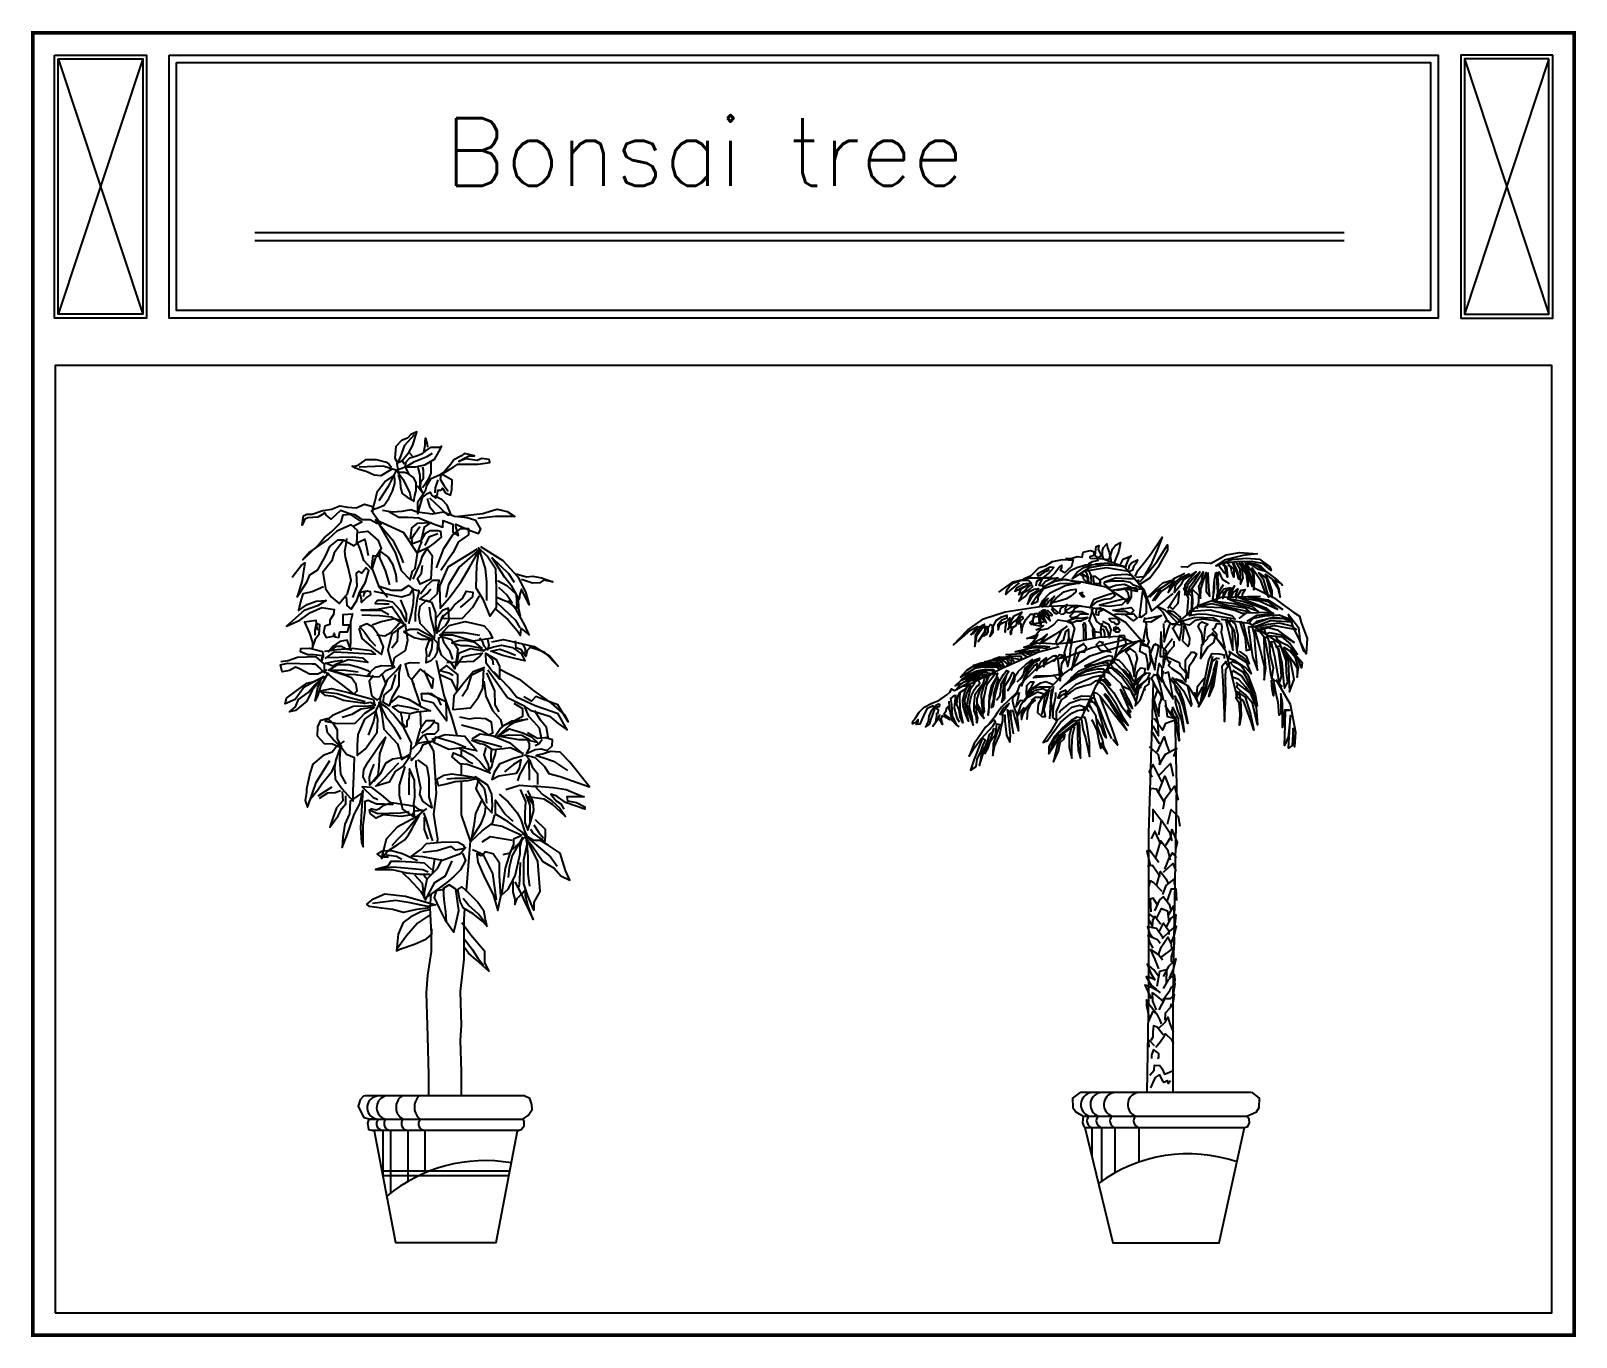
# Model space of a CAD drawing. Header units: millimetres. Extents: x 188815 to 199140, y 2643 to 11370.
import ezdxf

# ---------------------------------------------------------------- set-up
doc = ezdxf.new("R2010")
doc.units = ezdxf.units.MM
for name, color, linetype in [('01', 125, 'Continuous'), ('3', 3, 'Continuous'), ('4', 4, 'Continuous'), ('7', 7, 'Continuous'), ('BH', 3, 'Continuous'), ('家具１', 1, 'Continuous')]:
    doc.layers.add(name, color=color, linetype=linetype)
doc.styles.add('SIMPLEX', font='SIMPLEX.SHX')

msp = doc.modelspace()

# ---------------------------------------------------------------- texts
at = {"layer": '01', "color": 0, "style": 'SIMPLEX'}
msp.add_text('Bonsai tree', height=450, dxfattribs=at).set_placement((191580, 10336))

# ---------------------------------------------------------------- blocks, each defined once
blk = doc.blocks.new('A$C45DD2B57')
at = {"color": 3}
for p, q in [((1493, 24422), (363, 21009)), ((363, 24422), (1493, 21009)), ((20287, 24422), (19157, 21009)), ((19157, 24422), (20287, 21009))]:
    blk.add_line(p, q, dxfattribs=at)
at = {"layer": '家具１', "color": 4}
for p, q in [((17548, 22096), (2992, 22096)), ((17548, 21990), (2992, 21990))]:
    blk.add_line(p, q, dxfattribs=at)
at = {"layer": '家具１', "color": 3, "const_width": 50}
blk.add_lwpolyline([(25, 7367), (20625, 7367), (20625, 24772), (25, 24772)], close=True, dxfattribs=at)
at = {"layer": '家具１', "color": 2}
for points in [[(313, 24472), (1543, 24472), (1543, 20959), (313, 20959)], [(1846, 24472), (18804, 24472), (18804, 20959), (1846, 20959)], [(20337, 24472), (19107, 24472), (19107, 20959), (20337, 20959)], [(325, 7667), (20325, 7667), (20325, 20325), (325, 20325)]]:
    blk.add_lwpolyline(points, close=True, dxfattribs=at)
at = {"layer": '家具１', "color": 6}
for points in [[(363, 24422), (1493, 24422), (1493, 21009), (363, 21009)], [(1946, 24372), (18704, 24372), (18704, 21059), (1946, 21059)], [(20287, 24422), (19157, 24422), (19157, 21009), (20287, 21009)]]:
    blk.add_lwpolyline(points, close=True, dxfattribs=at)
blk = doc.blocks.new('A$C5657588B')
at = {"layer": '3'}
for p, q in [((90.7, 63.7), (204.4, 63.7)), ((91.2, 59.7), (202.6, 59.7))]:
    blk.add_line(p, q, dxfattribs=at)
for points in [[(104.3, 694.5), (108.2, 696.3), (114.5, 703.7), (117.9, 710.2), (119.5, 715.2), (121.6, 722.1), (116.3, 719.8), (113.1, 716.6), (107.8, 714.3), (102.7, 709.2), (102, 698.6), (103.9, 695.2), (104.1, 693.3)], [(105.2, 686.4), (104.1, 694), (106.6, 698.6), (110.8, 710.4), (119.3, 719.8)], [(127.8, 703.9), (128.8, 710.2), (128.8, 713.6), (129.2, 716.6), (130.6, 711.3), (131.1, 708.5)], [(105.5, 688.9), (112.2, 691.3), (119.5, 695.6), (130.6, 700.2), (135.5, 703.2)], [(111, 691), (111.9, 695.4), (115.4, 698.9), (121.2, 700.9), (126.5, 703), (130.6, 706), (134.3, 708.5), (137.8, 708.5), (141.7, 708.5), (143.5, 709.5), (141.2, 704.8), (137.1, 697.5), (128.3, 692.4), (120, 690.6), (114.9, 690.6), (112.4, 690.8)], [(114.7, 703.9), (117.5, 700.9)], [(143.3, 684.3), (150.7, 688.6), (154.4, 690.9), (158.1, 693.5), (168.7, 693.5), (176.3, 693.5), (186.5, 694.9), (186, 697.4), (179.5, 698.3), (175.4, 696.7), (165.2, 698.1), (158.8, 695.8), (164.6, 699.1), (168, 700.7), (172.9, 700.7), (163.9, 703), (160.7, 700.5), (154.4, 697.3), (151.9, 693.3), (146.6, 687.1), (145.9, 686.2)], [(99.3, 688.8), (94, 685.5), (89.3, 683.1), (83.5, 683.5), (76.4, 686.9), (71.1, 688.3), (66.8, 689.7), (64, 691.6), (66.8, 691.6), (70.2, 693.1), (76.4, 697.4), (85.4, 697.4), (94.5, 695), (96.9, 693.1), (98.8, 690.7)], [(103.6, 687.8), (91.6, 691.6), (70.2, 690.7)], [(102.9, 688.7), (109.2, 679.7), (115.2, 667.5), (116.3, 662.9)], [(108, 697.5), (110.1, 693.8)], [(111, 691), (113.5, 686), (114.7, 683.9)], [(122.5, 690.3), (124.2, 683.6), (124.2, 677.9), (124.2, 673.5), (126.2, 668), (123.5, 671.7), (121.8, 674.2)], [(124.8, 671.9), (125.1, 677.7), (127.6, 680.9), (127.6, 687.6), (126.9, 690.6)], [(134.1, 696.3), (134.1, 690.1), (134.1, 685.3), (131.8, 680.4), (129, 675.4), (126.7, 672.4)], [(84, 660.4), (82.6, 655.5), (82.2, 652.3), (81, 651.6), (84.2, 653.5), (86.8, 654.6), (92.3, 656.9), (96.7, 662.7), (99.9, 669.4), (101.8, 676), (102, 679.7), (101.3, 684.1)], [(101.3, 683.6), (93.7, 678.1), (85.9, 668.2), (84, 660.4)], [(102.9, 687.1), (96, 673.5), (87.7, 660.6)], [(105, 684.3), (106.8, 677.9), (107.1, 672.6), (108.5, 667.1), (112.8, 664.1), (117, 661.5), (118.8, 660.1), (119.8, 665.4), (120.9, 669.8), (120.9, 677), (118.4, 681.6), (113.5, 685), (110.3, 686), (105.7, 686)], [(145.2, 686.3), (142.4, 683.8), (133.6, 679.9), (130.2, 674.1), (129, 669.3), (122.1, 659.1), (122.1, 652.4), (122.3, 649.2), (126.5, 663.7), (130.9, 667.2), (133.4, 668.3), (134.8, 665.4), (138.5, 663), (139.9, 666.5), (140.1, 670.2), (142.9, 670.2), (144.5, 672), (147, 667.9), (151.6, 665.8), (152.8, 670.4), (153, 679.2), (145.4, 683.6), (143.3, 684.9), (142.4, 680.1), (145.9, 674.1), (149.3, 669.3)], [(140.3, 679.4), (137.8, 672.3), (137.5, 667.7)], [(130.6, 662.8), (132.8, 655.6), (137.9, 649.5)], [(132.8, 663.4), (141.8, 655), (149, 647.8), (151.8, 648.9), (148.5, 656.7), (144, 661.7), (137.3, 665.1)], [(10.5, 592.6), (18.4, 603.2), (21.7, 605.4), (20.6, 598.1), (19.5, 589.8), (15, 575.3), (23.4, 588.1), (26.2, 594.8), (33.4, 599.3), (40.1, 611.5), (44, 619.9), (51.3, 626), (56.3, 626), (65.8, 620.5), (68.1, 622.7), (68.6, 634.4), (63, 639.4), (50.2, 633.8), (42.4, 626.6), (26.2, 615.4), (20, 608.2), (34, 621.6), (39, 627.7), (45.7, 633.3), (54.1, 641.6), (55.8, 648.3), (61.9, 648.9), (72.5, 641.6), (64.7, 637.7)], [(39, 649.5), (33.4, 646.1), (24.5, 645.5), (21.7, 644.4), (19.5, 638.9), (20.6, 647.2), (23.4, 648.9), (28.4, 648.9), (37.9, 652.2), (45.7, 653.4), (48.5, 654.5), (53, 656.1), (59.7, 655), (67.5, 654.5), (74.8, 657.8), (82, 655.6), (82, 650.6), (89.8, 640), (85.9, 640.5), (79.8, 643.9), (73.1, 643.9), (66.4, 648.3), (60.8, 649.5), (53.5, 652.2), (49.1, 647.8), (45.2, 644.4), (40.7, 647.8), (39, 650.6)], [(96.5, 651.1), (105.5, 646.1), (113.8, 646.1), (123.3, 645.5), (135.6, 640.5), (144.6, 637.2), (145.1, 643.3), (153.5, 640), (153.5, 632.7), (158.5, 629.9), (156.3, 637.7), (156.3, 640), (169.1, 634.4), (176.4, 631.6), (178.6, 635.5), (174.2, 643.3), (166.3, 645.5), (155.2, 646.7), (145.1, 650.6), (135.6, 648.9), (121.7, 650.6), (116.1, 652.8), (108.3, 651.1), (99.9, 650.6), (90.9, 652.2)], [(156.3, 646.7), (180.3, 649.5), (187.6, 651.7), (193.1, 653.4), (202.1, 651.1), (208.8, 646.7), (191.5, 646.7), (175.8, 645)], [(68.6, 632.6), (77.5, 633.7), (87, 625.3), (89.8, 618.1), (84.8, 610.3), (81.5, 599.7), (74.2, 607.5), (71.4, 617), (68.6, 623.7), (75.3, 626.5), (77, 618.1), (78.1, 612)], [(87.1, 641), (102.1, 614.8), (107.7, 598.7), (115.5, 590.3), (117.8, 598.1), (120, 600.3), (122.2, 613.7), (110, 632.1), (84.8, 643.8), (99.9, 626), (106.6, 612.6), (109.4, 605.4)], [(115.8, 626.8), (117, 636.6), (122.5, 640.8), (134.1, 641.4), (128, 637.2), (126.8, 632.3), (125, 625), (117.6, 622.5), (117, 626.8), (119.5, 631.1), (124.3, 637.8)], [(124.4, 623.9), (129.3, 631.8), (133.5, 634.3), (140.3, 634.3), (142.7, 633.6), (143.3, 628.2), (137.2, 623.3), (131.7, 619), (122.5, 614.7), (124.4, 620.8), (126.2, 624.5)], [(139, 600.9), (145.7, 618.2), (153.5, 630.5), (160.8, 636), (167.5, 636), (167.5, 630.5), (158.5, 624.3), (153.5, 614.3), (142.9, 598.7)], [(56.3, 625.5), (48, 614.3), (45.7, 607.1), (37.9, 597), (40.1, 582.5), (45.2, 575.3), (52.4, 569.1), (59.7, 578.1), (63, 589.8), (60.2, 601.5), (58, 610.4), (57.4, 616), (58.6, 622.1), (59.1, 627.1)], [(140.3, 631.2), (132.3, 628.2), (128.7, 620.8)], [(178.1, 619.9), (198.2, 607.6), (211.6, 593.1), (218.3, 579.7), (221.6, 568), (214.9, 581.9), (213.3, 577.5), (212.7, 573), (206.6, 584.2), (199.9, 592.5), (188.7, 609.8), (203.2, 595.9), (208.2, 588.1)], [(95.4, 574.7), (88.2, 583.6), (81.5, 601.5), (82.6, 612), (88.7, 611.5), (88.7, 616), (96, 610.4), (99.9, 604.2), (102.7, 594.8), (103.3, 588.1)], [(87.6, 611.5), (93.2, 598.7), (97.1, 585.8)], [(118.3, 590.9), (124.5, 604.8), (126.7, 611.5), (130.6, 618.2), (135.1, 612), (134.5, 601.5), (134, 590.9), (124.5, 586.4), (122.2, 591.4), (125.6, 596.4), (126.7, 603.1)], [(175.3, 617.6), (149, 601.5), (141.8, 584.7), (142.3, 565.2), (150.7, 574.7), (160.8, 588.1), (168.6, 602), (177.5, 617.6), (159.1, 601.5), (149.6, 585.8), (147.4, 574.7)], [(176.4, 615.4), (174.7, 603.1), (174.2, 583.6), (180.3, 573), (186.5, 557.9), (192.6, 566.3), (192.6, 583), (192, 599.8), (184.2, 611.5), (176.4, 618.7), (182.5, 600.3), (183.7, 588.1), (183.7, 571.9)], [(58.6, 575.2), (59.1, 567.4), (63, 564.1), (68.1, 571.9), (70.3, 579.1), (75.9, 588.1), (78.7, 598.7), (76.4, 600.9), (72.5, 596.4), (69.7, 598.1), (67.5, 596.4), (68.1, 584.7), (64.2, 574.7)], [(209.9, 595.6), (219.3, 593), (225, 593.7), (232.5, 592.2), (242.7, 588.5), (234.4, 590), (231, 587.7), (224.6, 587.3), (214.8, 590.7)], [(38.5, 584.1), (28.4, 579.6), (20, 577.9), (17.8, 570.7), (16.1, 562.9), (23.9, 568.4), (31.8, 571.2), (40.7, 571.8), (32.9, 567.3), (21.2, 562.9), (5.5, 548.9), (17.2, 554.5), (26.7, 561.2), (36.8, 565.7), (48, 564), (47.4, 559.5), (44, 554.5), (44, 550.6), (39.6, 548.9), (38.5, 543.4), (40.7, 538.9), (47.4, 540), (48, 542.8), (48.5, 539.4), (51.9, 538.9), (53, 543.9), (59.7, 543.9), (61.4, 550), (55.8, 550), (55.8, 559.5), (64.1, 560.1), (62.5, 552.8), (62.5, 541.7), (62.5, 533.9), (61.9, 529.4)], [(74.4, 579.7), (77.5, 580.4), (80, 579.9), (80.3, 576.9), (76.7, 574.6), (72.1, 570), (72.1, 573.3), (70.9, 577.4), (71.4, 579.4), (75.4, 580.2), (74.4, 577.4), (73.7, 575.3)], [(83.1, 580.2), (99.9, 576.8), (108.3, 575.1), (115.5, 577.4), (118.3, 582.4), (114.4, 585.2), (107.7, 580.7), (98.8, 580.7), (87, 584.6)], [(114.3, 551.1), (116.9, 560.1), (118.5, 569.5), (118.8, 576.3), (118.1, 582), (123.7, 580.5), (121.9, 573.7), (120, 560.5), (120, 553.3)], [(124.9, 577.9), (129.8, 584.6), (135.9, 590.1), (141.4, 590.1), (140.1, 585.8), (139.5, 577.9), (132.2, 570.6), (124.3, 573), (130.4, 577.9), (134, 582.2)], [(177, 576), (171, 565.8), (161.9, 556), (146.5, 555.7), (143.4, 556.4), (151.4, 563.2), (155.1, 568.1), (162.3, 573.8), (165.7, 580.2), (171.4, 579.4), (171, 575.3), (160, 565.8)], [(193.3, 589.6), (201.6, 585.4), (209.9, 577.5), (210.6, 565.1), (203.8, 570), (198.2, 572.2), (192.1, 574.9)], [(194.4, 583.9), (201.9, 576.8), (206.8, 569.6)], [(72.5, 559), (88.7, 558.4), (98.8, 557.3), (109.9, 551.2), (99.3, 566.2), (86.5, 564), (72, 563.4), (90.4, 562.9), (96.5, 559.5)], [(107.1, 572.5), (112, 560.1), (112, 553.3), (107.1, 563.1), (100, 570.3), (92.4, 571.8), (86.4, 571.8), (84.5, 569.2), (92, 568.8), (96.9, 568.8)], [(138.5, 544.6), (138.5, 560.9), (135.1, 569.9), (129.8, 571.8), (124.1, 566.5), (123, 559.3), (124.1, 551.8), (132.4, 543.1), (137.3, 538.2), (137.7, 542.8), (136.2, 549.2), (133.9, 557.1), (132.8, 566.1)], [(140.7, 543.9), (147.5, 549.9), (150.2, 554.8), (149.8, 565), (144.5, 563.1), (141.9, 560.1), (138.5, 556.3), (138.1, 551.1), (139.2, 542.8), (140.7, 547.7), (142.2, 552.6), (145.3, 559)], [(191, 564.7), (202.7, 554.9), (211, 545.1), (214, 540.6), (214.4, 547), (218.6, 543.6), (221.6, 541.3), (217.8, 550), (209.9, 563.9), (203.1, 571.5)], [(192.9, 570), (209.5, 554.5), (213.3, 547.7)], [(211.8, 573.4), (212.1, 564.7), (213.6, 558.3)], [(33.1, 545.5), (31.8, 554), (21.3, 552.7), (25.9, 542.9), (28.5, 534.4), (28.5, 529.8), (30.5, 535.7), (31.2, 537.7), (34.4, 542.3), (35.1, 550.1), (31.8, 551.4), (30.5, 545.5), (30.5, 540.9)], [(69.9, 547.3), (72.6, 538), (84.6, 527.6), (90, 523.7), (91.9, 530.7), (87.7, 540.7), (82.3, 548.1), (76.9, 551.1), (70.7, 548.4), (75.3, 543.4), (80, 536.5), (84.6, 531.5)], [(85.9, 541.2), (93.1, 540.4), (98.5, 543.5), (102.3, 547.7), (107.7, 553.8), (101.6, 555.7), (89.7, 553), (81.7, 550)], [(144.1, 543.1), (150.2, 549.5), (164.5, 553.3), (181.5, 549.2), (186.4, 543.9), (189, 538.2), (183, 537.5), (171.7, 535.6), (153.2, 540.9), (141.9, 540.9), (146, 543.5), (163.4, 543.5), (177.3, 540.9)], [(111.1, 550.4), (99.3, 542.3), (95.8, 527.8), (99.7, 512.5), (101.6, 520.9), (111.5, 527.4), (113.4, 536.6), (111.5, 550.4), (104.6, 546.5), (103.9, 535.4), (99.3, 529.3)], [(135.8, 539), (122.6, 546.2), (115.4, 546.2), (109.8, 543.9), (112, 542.8), (119.2, 539), (125.3, 537.5), (134.7, 537.5), (126, 540.9), (121.9, 543.5)], [(134.3, 540.1), (140, 534.1), (139.6, 526.2), (137.3, 521.3), (133.9, 518.3), (129.8, 516.4), (130.2, 520.1), (130.5, 523.2), (129.8, 528.4), (132.4, 536), (135.1, 537.1), (135.1, 534.1), (134.7, 528.4), (132, 521.6)], [(142.6, 540.1), (152.4, 537.1), (158.1, 528.8), (157.3, 522), (155.4, 511.1), (151.7, 517.1), (148.7, 518.3), (143.4, 523.2), (141.1, 530.3), (141.1, 538.6), (143.7, 539.7), (145.3, 535.2), (150.5, 527.3), (153.2, 519.4)], [(184.5, 537.5), (185.6, 532.2), (184.5, 528.1), (181.5, 531.1), (180.4, 534.8), (177.3, 538.2)], [(188.4, 535.1), (198.6, 537.1), (226, 530.8), (240.1, 522.3), (247.4, 513.4), (235.5, 525.5), (228.3, 528.2), (221.7, 530.2)], [(36.7, 518.3), (37.5, 522.6), (29.7, 523.4), (24.3, 523.4), (17.8, 526.1), (18.2, 529.1), (25.9, 529.5), (31.7, 528), (37.5, 526.4), (38.2, 522.6), (36.7, 518)], [(39.8, 520.3), (48.3, 526.1), (59.9, 525.7), (84.6, 524.1), (81.1, 527.2), (64.1, 529.1), (50.6, 528), (39.4, 526.4)], [(63, 527.2), (59.5, 536.5), (52.9, 535.3), (47.1, 531.1), (42.9, 526.1), (50.2, 531.1), (54.5, 531.1), (58.7, 528.8), (63.4, 528)], [(180, 529.2), (173.6, 534.5), (166.4, 536), (159.6, 536.3), (152.8, 534.1), (161.1, 531.8), (167.2, 531.8), (177.7, 529.6), (181.1, 526.9), (169.4, 528.8), (158.5, 524.7), (157, 514.1), (162.2, 521.6), (169.8, 523.5), (180, 525), (177.7, 522.4), (171.7, 517.5), (148.3, 516.4)], [(180.7, 527.7), (189.8, 530.7), (197, 532.2), (206.8, 529.9), (214.7, 524.3), (217.7, 518.3), (207.5, 520.5), (198.1, 522.8), (187.5, 526.9), (195.5, 528.4), (202.3, 526.2), (209.4, 523.2)], [(182.6, 525), (192.1, 519.4), (195.1, 513), (195.1, 501.7), (187.5, 510.3), (183.4, 516), (183, 525), (189, 519), (189.4, 514.5)], [(223.7, 530.8), (219.7, 527.5), (218.7, 521.9), (216.4, 525.2), (214.8, 527.9), (210.1, 529.8), (209.5, 534.4), (209.5, 536.1)], [(216.1, 532.8), (218.1, 528.8), (218.1, 524.6)], [(41.3, 510.2), (33.2, 506.4), (25.9, 506.4), (17, 511), (13.5, 512.6), (8.1, 509.5), (1.5, 508.3), (0, 514.5), (6.2, 516), (28.2, 515.6), (30.5, 515.6), (35.5, 511.4), (39.4, 507.5), (39.4, 515.3), (31.7, 521.8), (15.1, 521), (7, 518.3), (0.4, 517.2)], [(39.4, 508.7), (47.5, 502.1), (54.1, 497.5), (65.3, 488.6), (68.4, 491.3), (67.6, 497.1), (63.4, 502.9), (57.9, 505.2), (42.9, 509.9), (51, 514.9), (61, 514.9), (70.7, 512.2), (78, 509.5), (80, 507.9), (78, 504.1), (66.8, 505.6), (57.2, 506), (44.4, 509.9), (55.6, 510.2), (69.2, 508.3)], [(40.6, 521), (64.1, 521.8), (73, 520.7), (78, 516.8), (60.7, 519.1), (50.6, 515.6), (46.7, 513.3), (40.2, 516), (48.7, 518), (55.2, 518.7)], [(102.2, 512.5), (93.4, 508.9), (87.9, 504), (82.3, 503.7), (77.5, 505), (80.1, 508.5), (84.6, 512.5), (90.2, 514.1), (99.6, 513.8), (101.9, 513.4)], [(90, 478.2), (88.9, 484.4), (92.3, 494), (95.8, 501.8), (100.8, 506.8), (103.1, 509.1), (107, 514.5), (105.5, 507.2), (105.5, 496), (99.3, 485.2), (97, 478.2), (91.6, 480.9), (92.3, 487.5), (98.9, 493.3), (102.8, 506)], [(123.8, 516), (115.7, 516.3), (111.1, 515.2), (114.2, 504.5), (116.9, 501.4), (124.5, 510.6), (136, 502.2), (135.2, 493.8), (128, 509.5)], [(142.1, 506.1), (152, 501.5), (157.2, 491), (157.9, 498.9), (157.9, 506.1), (148, 514), (142.1, 509.4), (150, 507.4), (153.9, 505.5)], [(182.2, 512.1), (171.7, 508.5), (162.9, 497.8), (154.4, 487), (153.5, 474.7), (169.4, 476.3), (176.6, 485.7), (180.2, 493.9), (180.9, 505), (181.2, 510.8), (169.8, 505), (166.2, 492.6), (161.9, 486.4)], [(184.8, 510.2), (202.4, 485.4), (215.4, 478.9), (222.6, 474.3), (239.6, 468.8), (247.4, 462.3), (255.5, 456.7), (247.4, 470.8), (226.8, 478.2), (210.2, 485.7), (203.4, 494.5), (190, 508.5)], [(195.5, 510.8), (212.8, 501.7), (225.9, 491.3), (241.2, 480.5), (253.3, 469.8), (256.2, 463.9), (247.1, 478.9), (233.4, 484.1), (227.5, 486.4), (223.6, 482.2), (216.7, 486.1)], [(42.5, 507.5), (35.9, 496.4), (33.2, 487.5), (30.9, 482.5), (33.2, 494.4), (36.3, 501.8), (28.2, 492.1), (23.6, 482.1), (13.5, 474), (8.1, 472.8), (13.5, 477.1), (16.2, 483.6), (24.7, 489.8), (30.5, 496.7), (38.6, 504.1), (20.9, 494.4), (13.1, 483.6), (4.2, 479.8), (5.4, 484.8), (14.7, 491.7), (23.6, 498.3), (29, 499.4), (40.6, 504.5), (43.7, 506.8)], [(83, 505), (79.1, 500.1), (81, 488), (82.3, 486.1), (86.3, 483.1), (89.2, 485.7), (91.2, 491.9), (94.1, 497.5), (90.5, 506.3)], [(181.2, 500.1), (183.1, 486.7), (189, 474), (196.2, 465.9), (197.5, 460.3), (204.3, 462.9), (216.1, 468.8), (216.1, 475.3), (208.3, 480.2)], [(183.5, 507.6), (190.6, 491.3), (191, 478.9), (194.6, 472.7)], [(35.7, 491.3), (45.6, 493.6), (60.3, 490), (82.8, 483.7), (83.7, 479.2), (80.1, 481), (75.1, 480.1), (56.3, 482.8), (47.3, 486.4), (40.2, 487.3), (35.7, 490.9), (50.5, 489.1), (61.7, 485.5), (75.6, 481.9)], [(98.1, 480.5), (105.5, 486.7), (114, 484), (125.6, 477.1), (133.7, 473.6), (121.3, 472.4), (115.5, 470.9), (106.2, 472.4), (99.7, 477.1), (104.3, 478.6), (116.3, 476.7), (123.2, 474.4)], [(131, 489.7), (147.4, 481.9), (148, 464.8), (136.2, 480.6), (126.4, 483.2), (125.7, 489.1), (134.2, 489.1), (140.1, 484.5), (142.8, 478.6)], [(85, 478.8), (78.7, 477.9), (64.8, 477.4), (46.4, 469.4), (39.7, 464.4), (50.5, 462.2), (66.6, 462.7), (71.6, 467.6), (75.1, 471.6), (83.7, 477), (71.6, 475.2), (63.5, 470.3), (55, 467.6)], [(88.3, 480.7), (84.6, 473.2), (75, 466.3), (69.1, 452.4), (68.5, 442.8), (68.5, 435.3), (68.5, 433.7), (75.5, 439.6), (81.9, 448.7), (86.2, 454.5), (86.7, 465.8), (85.1, 473.8), (83, 464.2), (78.2, 451.9)], [(87.7, 481.5), (89.9, 472.5), (92.2, 457.3), (104.3, 444.3), (106.5, 437.1), (107.9, 430.4), (115.9, 435.3), (116.8, 444.7), (110.1, 458.2), (100.3, 470.7), (94.9, 476.5), (87.7, 481), (94, 468.5), (101.1, 459.1), (107.4, 448.3)], [(107.1, 472.1), (108.1, 467.5), (108.4, 462.9), (111.4, 459.3), (113, 460), (113, 464.9), (114.6, 467.5), (115, 470.1)], [(161.3, 461), (177.9, 456.7), (185.7, 452.2), (189.3, 454.1), (188, 463.6), (183.1, 466.5), (174, 467.2), (168.5, 466.2), (159.7, 468.1)], [(216.7, 478.6), (221, 468.8), (225.9, 463.9), (230.4, 458.4), (232.4, 449.6), (238.6, 450.2), (237, 458.7), (231.7, 465.2), (226.5, 473.7)], [(52.7, 441.2), (46.4, 443.8), (39.3, 444.3), (33, 451), (33.4, 459.5), (36.1, 465.3), (41.5, 466.7), (46.9, 462.2), (50.5, 456.8), (50.5, 448.8), (54.5, 441.6), (47.3, 447.9), (42, 454.1), (40.6, 460.9)], [(137.5, 464.8), (129.7, 464.8), (124.4, 457.6), (120.5, 443.9), (127, 451.7), (130.3, 453), (137.5, 453), (140.8, 456.3), (140.8, 461.6), (136.9, 463.5), (133.6, 459.6), (125.7, 453.7)], [(191.4, 450.9), (195.5, 457.2), (199.9, 461.2), (206.2, 464.8), (220.1, 466.1), (207.6, 463), (204.4, 460.7), (194.1, 451.3), (204, 457.6), (216.1, 454), (223.7, 450.4), (229.1, 445.5), (218.3, 447.8), (212.5, 447.8), (193.7, 450.9), (203.5, 452.2), (215.2, 451.8), (222.4, 447.8)], [(56.8, 446.5), (50.4, 442.3), (46.1, 436.9), (38.1, 433.7), (29, 426.2), (26.3, 417.7), (23.1, 403.8), (23.1, 401.1), (22, 393.7), (24.2, 387.8), (26.8, 395.3), (33.3, 403.3), (37, 408.6), (46.1, 419.8), (48.8, 426.2)], [(53.6, 441.7), (49.3, 430), (48.2, 423), (48.8, 412.9), (54.6, 404.3), (64.8, 393.1), (64.8, 402.2), (65.3, 415), (65.9, 431.6), (58.9, 434.8), (53.6, 441.7), (52.5, 430.5), (53.6, 417.2), (58.4, 408.6)], [(76.5, 409.6), (73.8, 414.9), (74.4, 421.3), (78.1, 428.3), (89.4, 444.8), (93.6, 450.2), (88.3, 435.2), (87.7, 424.5), (86.7, 416), (79.7, 407.4), (79.2, 414.4), (80.8, 419.7), (83.5, 426.1)], [(115.9, 438.5), (122.7, 444.7), (128.5, 446.1), (137, 447), (126.7, 443), (124.5, 438), (116.8, 429.5), (116.8, 431.8)], [(134.9, 448.4), (146.7, 452.4), (164.4, 451.1), (169, 445.2), (174.9, 438), (161.8, 440.6), (150, 439.3), (136.9, 445.2), (138.2, 450.4), (154.6, 445.8), (165.1, 441.2)], [(170.8, 448.6), (178, 453.1), (189.6, 451.3), (204.4, 445.1), (211.2, 439.2), (215.6, 435.7), (204.9, 440.6), (198.6, 439.7), (189.2, 438.8), (181.6, 443.7), (177.5, 444.2), (170.4, 447.3), (174.4, 447.8), (190.1, 443.7), (197.3, 441.5)], [(182.9, 441), (181.1, 434.3), (182.9, 429.8), (185.2, 425.8), (185.6, 420), (188.3, 424), (189.6, 429.4), (191.4, 434.3), (192.3, 439.2)], [(220.1, 447.8), (221.5, 444.2), (221.5, 440.6), (219.2, 435.7), (226.8, 439.2), (232.7, 439.7), (237.6, 438.3), (242.1, 442.4), (242.5, 447.8), (236.3, 449.5), (229.1, 449.1), (220.1, 454)], [(233.1, 448.2), (230.4, 444.2), (226.8, 442.4)], [(25.8, 392.6), (31.7, 409.7), (43.9, 429.4)], [(82.9, 410.6), (89.4, 418.1), (94.2, 427.2), (100, 430.9), (115.6, 433.1), (109.7, 424.5), (102.2, 419.7), (96.8, 410.1), (85.1, 406.4), (92, 413.3), (97.9, 419.2), (105.4, 427.2)], [(122, 429.9), (130.5, 424), (132.1, 413.8), (132.1, 396.8), (134.3, 390.3), (134.8, 387.1), (126.8, 393), (124.1, 399.4), (125.2, 404.8), (120.9, 424.5), (120.9, 429.3)], [(159.6, 440.1), (171.7, 433.9), (177.5, 428.5), (182, 422.7), (186.9, 418.2), (176.6, 422.2), (166.3, 425.8), (160, 426.3), (152.9, 432.5), (154.2, 436.1), (161.8, 433), (167.2, 428.9), (171.3, 426.7)], [(187.8, 439.7), (187.4, 433), (187.4, 428)], [(215.6, 436.4), (215.6, 433.2), (207.6, 431), (195.3, 426.2), (190.5, 418.8), (188.3, 412.4), (194.7, 415.6), (210.2, 418.2), (212.9, 422.5), (214.5, 430), (207.6, 425.7), (199.6, 419.3)], [(217.7, 434.8), (221.5, 430.5), (217.2, 424.1), (212.9, 416.6), (211.3, 411.3)], [(217.2, 434.3), (226.8, 432.1), (235.4, 424.1), (239.1, 417.7), (249.3, 415), (275.5, 405.9), (257.8, 427.8), (249.3, 436.9), (240.7, 437.5), (234.3, 435.3), (227.9, 433.7), (233.8, 432.1), (243.4, 428.9), (255.7, 420.4)], [(220.9, 430), (221.5, 419.3), (221.5, 411.8)], [(222, 430), (224.2, 423.6), (229, 417.7), (229, 410.2), (229, 408.1)], [(110.7, 424), (105.9, 407.4), (105.9, 398.4), (108.6, 386.1), (119.3, 378.6), (118.8, 390.9), (119.8, 396.8), (119.3, 411.7), (115, 421.9), (114.5, 411.2), (114.5, 401.6), (114.5, 398.9)], [(175.6, 413.2), (167, 411.1), (155.8, 410.5), (147.8, 408.4), (140.8, 406.8), (139.2, 412.7), (145.6, 416.4), (152.6, 417.5), (163.3, 415.9), (173.5, 414.3), (166, 413.2), (155.3, 413.2), (148.3, 412.7)], [(176.7, 413.7), (174, 404.1), (180.4, 392.9), (182.5, 389.2), (188.4, 382.8), (189, 389.2), (188.4, 399.3), (184.7, 407.3), (173.5, 414.8), (181.5, 404.7), (183.1, 397.2), (183.6, 391.3)], [(33.7, 397.8), (39.6, 401.6), (46, 405.8)], [(34.8, 395.7), (42.3, 400.5), (48.7, 401), (53.5, 402.6)], [(55.1, 401.6), (55.7, 393.5), (49.8, 387.1), (46.6, 378.1), (43.9, 370), (51.4, 380.2), (54.6, 386.6), (58.3, 390.9), (58.3, 397.8)], [(72.8, 400.5), (62.1, 393), (61.5, 381.8), (57.3, 372.7), (55.7, 361), (55.1, 351.9), (59.4, 363.1), (65.8, 381.3), (70.6, 390.9), (73.3, 402.6), (72.2, 384.5), (71.2, 369.5), (72.2, 356.2), (73.8, 352.4), (73.8, 371.6), (75.4, 385), (75.4, 393), (78.1, 394.1), (85.6, 390.9), (92.6, 390.9), (100, 390.3), (89.9, 398.9), (81.3, 405.3), (72.8, 405.8), (82.4, 396.8), (86.7, 394.6)], [(194.8, 399.3), (202.9, 392.4), (210.9, 382.8), (214.1, 376.9), (217.8, 365.7), (219.4, 362.5), (202.9, 374.7), (191.6, 381.7), (191.6, 394), (200.2, 381.7), (207.1, 375.3)], [(200.7, 403.5), (213, 407.3), (226.9, 406.2), (233.3, 399.3), (241.8, 393.4), (248.8, 387), (254.1, 379.5), (242.4, 390.2), (234.9, 395), (220.5, 397.1), (225.3, 390.2)], [(213.6, 403.6), (218.4, 392.9), (217.8, 382.8), (217.8, 374.2), (220.5, 367.3), (223.2, 375.3), (225.9, 384.9), (225.3, 392.4), (220.5, 402.5)], [(218.4, 399.8), (222.1, 389.2), (222.1, 380.1), (222.1, 373.7)], [(225.3, 406.8), (242.9, 405.2), (254.7, 403.5), (264.3, 399.3), (270.7, 397.1), (255.2, 397.1), (255.7, 393.4), (263.8, 391.8), (271.3, 388.1), (271.3, 385.9), (254.1, 391.8), (246.1, 397.7), (240.8, 399.3), (245.6, 393.4), (249.9, 390.7), (252.5, 385.9)], [(79.8, 386.5), (85.7, 385.4), (88.9, 387), (92.1, 389.7), (99.1, 391.8), (110.8, 390.2), (119.4, 388.6), (122.6, 385.9), (127.4, 384.9), (119.4, 384.3), (117.3, 381.1), (107.6, 379.5), (91.6, 381.1), (85.2, 377.9), (79.8, 382.2), (79.3, 385.4), (86.8, 382.2), (107.1, 382.7), (114.6, 383.8)], [(130.1, 386.5), (120.5, 379), (103.9, 369.9), (94.3, 359.3), (90, 342.2), (95.4, 348.6), (104.5, 354.4), (110.9, 358.7), (114.1, 363), (117.3, 368.9), (124.3, 381.2), (112.5, 367.3), (103.9, 358.7), (99.1, 353.4)], [(179.8, 395), (173.9, 382.2), (172.3, 371.5), (169.7, 357.1), (179.8, 366.7), (188.9, 373.6), (191, 381.1)], [(170.2, 359.8), (178.7, 373.1), (182, 381.7), (183, 388.1)], [(127.5, 382.8), (129.6, 377.4), (133.9, 361.9), (135.5, 357.7)], [(128, 379), (128, 367.8), (131.2, 359.3)], [(187.3, 372.6), (197.5, 371), (203.9, 367.8), (214.6, 363), (214, 361.9), (207.6, 359.2), (207.6, 354.4), (204.4, 346.9), (198, 345.3)], [(226.9, 376.9), (236, 368.3), (236, 364.1), (235.5, 357.1), (225.3, 364.6), (223.2, 367.8)], [(225.9, 372.1), (230.1, 365.1), (234.4, 360.3)], [(206.6, 358.2), (186.8, 361.4), (179.3, 356.5)], [(218.3, 361.8), (212.4, 355.4), (204.9, 348.5), (200.1, 333.5), (198.5, 320.1), (196.9, 309.5), (202.8, 314.8), (209.2, 326.6), (213.5, 346.3), (213.5, 352.7), (215.6, 360.7), (206.5, 344.7), (203.8, 334), (202.8, 325)], [(219.3, 359.7), (224.2, 353.3), (233.8, 339.4), (243.9, 333.5), (249.8, 326.6), (257.8, 322.8), (254.1, 331.4), (249.3, 346.8), (238.6, 353.8), (231.6, 358.1), (225.8, 358.1), (216.1, 363.9), (231.6, 351.1), (240.7, 343.6), (246.6, 335.1)], [(217.7, 361.8), (222.6, 352.7), (229, 339.4), (231.1, 312.7), (225.8, 303.1), (225.8, 296.1), (220.4, 308.9), (216.7, 319.6), (216.7, 331.9), (216.7, 341), (219.9, 354.9), (219.3, 358.6), (220.4, 343.6), (220.4, 328.2), (222, 317.5)], [(122, 339.9), (108.7, 346.3), (99, 349), (91, 348.5), (86.2, 345.8), (89.4, 343.6), (96.4, 343.6)], [(89.9, 345.8), (103.3, 344.2), (108.1, 341.5)], [(165.3, 352.2), (160.5, 346.3), (144.5, 340.4), (126.8, 343.6), (119.4, 344.2), (116.7, 344.2), (125.2, 350.1), (130.1, 355.4), (146.1, 357), (158.4, 356.5), (162.7, 354.3), (164.3, 351.1), (156.3, 349.5), (152, 352.7), (139.7, 349), (126.8, 347.4)], [(162.1, 346.8), (164.8, 340.4), (160.5, 331.9), (154.6, 326), (148.2, 320.7), (133.8, 310), (128.4, 306.3), (128.4, 312.1), (130.6, 323.9), (140.2, 333.5), (144, 341.5)], [(171.2, 350.1), (180.3, 345.8), (188.9, 328.7), (192.1, 305.2)], [(179.2, 344.2), (175, 346.3), (176, 338.8), (181.9, 325), (189.4, 310), (193.7, 295.6), (196.4, 308.4), (195.3, 326.6), (195.3, 337.8), (189.4, 346.3), (182.5, 347.9), (179.8, 344.2)], [(134.9, 331.9), (128.4, 337.8), (116.7, 338.8), (106, 339.4), (98.5, 339.4), (95.8, 335.1), (84.6, 332.4), (99.6, 332.4), (112.4, 329.2), (124.2, 328.2), (133.3, 328.2)], [(88.3, 333.5), (100.6, 334.6), (126.8, 332.4), (131.7, 330.3)], [(129, 304.7), (137.5, 320.7), (147.2, 326.6), (153, 339.9)], [(213.5, 338.4), (213, 322.9), (212.4, 316.5)], [(108.7, 329.2), (114, 324.4), (118.3, 320.1), (125.2, 312.7), (129, 306.3)], [(119.4, 327.6), (126.3, 320.1), (127.9, 307.3)], [(127.9, 327.1), (131.1, 323.3)], [(146.6, 314.3), (138.6, 313.2), (137, 307.3), (141.3, 297.7), (146.6, 287.6), (154.6, 276.3), (156.3, 283.8), (158.9, 295.6), (156.3, 314.8), (150.4, 318.5), (145, 315.3), (145.6, 305.2), (147.2, 294.5), (147.7, 285.4)], [(184.6, 281.2), (180.3, 286), (171.8, 292.9), (163.2, 297.7), (160, 303.6), (157.9, 314.3), (161.6, 316.9), (167.5, 311.6), (176, 303.1), (180.8, 296.1), (182.5, 288.1), (183.5, 283.3), (176.6, 292.4), (167.5, 300.4), (162.7, 306.3)], [(207.1, 321.8), (207.1, 312.2), (208.7, 305.8), (208.7, 301), (210.8, 306.3), (215.1, 310.6), (218.3, 314.4)], [(208.7, 321.3), (214.6, 310.6), (217.8, 303.1), (225.3, 287.7), (220.5, 300.5), (218.3, 309), (218.3, 316)], [(133.8, 298.2), (121.5, 296.6), (109.2, 293.9), (100.1, 296.6), (89.9, 297.7), (79.2, 299.3), (77.1, 301.4), (83, 306.2), (93.1, 310.5), (111.3, 308.4), (138.1, 300.9), (131.1, 299.3), (115.6, 302.5), (102.8, 304.6), (81.9, 301.9)], [(133.8, 296.6), (125.2, 294.5), (116.1, 290.2), (109.2, 284.9), (104.9, 274.7), (103.3, 259.8), (106.5, 261.4), (119.3, 265.6), (130, 270.4), (134.9, 274.7), (134.9, 279.5)], [(133.8, 292.3), (122, 284.3), (112.4, 273.1), (103.8, 261.4)], [(161.6, 284.9), (169.6, 274.2), (181.9, 259.8), (181.9, 249.1), (185.6, 241.6), (174.4, 251.7), (167.5, 257.6), (163.7, 263)], [(163.7, 270.4), (170.7, 261.4), (176, 253.3), (180.8, 246.9)]]:
    blk.add_lwpolyline(points, dxfattribs=at)
for points in [[(86, 130.3, 0.901373), (87, 109.8, 0.646902), (91.3, 100), (91.3, 59.4)], [(92.7, 130.3, 0.737335), (93.8, 109.8, 0.646902), (98, 100), (98, 43.6)], [(108.2, 130.3, 0.559062), (109.2, 109.8, 0.646902), (113.5, 100), (113.5, 54.4)], [(123.4, 130.3, 0.442931), (124.4, 109.8, 0.646902), (128.6, 100), (128.6, 61.9)]]:
    blk.add_lwpolyline(points, format="xyb", dxfattribs=at)
blk.add_arc((182.5, -64.5), 137.4, 80.1965, 129.6827, dxfattribs=at)
for p in [(122.9, 580.9), (145.1, 556.1), (118.9, 497.3), (150.8, 472.3), (134.7, 441.9), (135.9, 446.4), (147.2, 288.1)]:
    blk.add_point(p, dxfattribs=at)
at = {"layer": '4'}
blk.add_line((82.6, 109.8), (79.7, 109.8), dxfattribs=at)
blk.add_lwpolyline([(83.6, 99.5), (102.6, 0), (192.3, 0), (211.3, 99.5), (214.6, 100.7), (217.2, 103.8), (217.2, 107.9), (216.2, 110), (220.8, 113.2), (224.3, 118.3), (224.1, 123), (222.2, 128.1), (217.1, 130.7), (75.6, 130.7), (73.9, 130.2), (71.1, 127.1), (69.3, 121.4), (74, 111.5), (79.7, 109.8), (78.6, 109), (77.6, 106.4), (78.1, 102.7), (78.6, 100.7)], close=True, dxfattribs=at)
at = {"layer": '7'}
for p, q in [((79.7, 109.8), (216.3, 109.8)), ((81.5, 100), (212.7, 100))]:
    blk.add_line(p, q, dxfattribs=at)
for points in [[(138.8, 518.8), (145.5, 487.7), (152.2, 468.8), (157.3, 451.6)], [(124.5, 477.7), (124.4, 479.9), (117.7, 499.9), (117.5, 502.2)], [(125.5, 457.7), (124.7, 472.7)], [(131.7, 446.4), (128.5, 452.3)], [(139.7, 356.4), (140.1, 359.3), (136.7, 381.5), (139, 400.4), (136.6, 437.7), (132.4, 445.2)], [(160.6, 440.5), (161.1, 438.8), (161.1, 433.3)], [(161.1, 426.2), (161.1, 416.2)], [(161.1, 410.8), (161.1, 404.3), (161.1, 381), (168.9, 357.6), (165.4, 313.5)], [(135.6, 328.1), (137.6, 341.7)], [(132.3, 130.7), (132.3, 149.1), (131.2, 183.6), (130.1, 222.5), (131.2, 238.1), (134.5, 259.2), (134.5, 274.8), (133.4, 298.1), (134.3, 310.4)], [(164.1, 297.2), (163.4, 288.1), (163.4, 252.5), (160, 223.6), (161.1, 193.6), (160, 180.2), (161.1, 152.4), (161.1, 135.8), (161.1, 130.7)]]:
    blk.add_lwpolyline(points, dxfattribs=at)
blk = doc.blocks.new('A$C3FB6370E')
at = {"layer": '3'}
for p, q in [((151.9, 112.9), (297.8, 112.9)), ((153.6, 102.6), (296.1, 102.6))]:
    blk.add_line(p, q, dxfattribs=at)
for points in [[(166, 609.5), (162.8, 612.3), (163.6, 620.3), (166, 621.1), (165.2, 617.5), (167.2, 614.3), (168, 611.9), (164.8, 609.9)], [(170.4, 608.3), (169.2, 612.3), (169.2, 616.7), (170, 619.5), (173.2, 622.7), (173.6, 619.1), (175.2, 615.1), (175.6, 612.3), (175.2, 609.1), (172.8, 608.3), (170.4, 609.1)], [(177.2, 606.7), (176.4, 611.9), (178, 617.9), (180.8, 621.5), (185.2, 623.9), (184, 617.9), (183.2, 614.7), (181.2, 609.5), (179.2, 605.1)], [(198.4, 593.6), (200.8, 598.8), (206.8, 606.7), (212, 613.1), (222.4, 628.7), (217.6, 616.3), (212.4, 604), (206, 593.2), (198.8, 592.8)], [(202.8, 589.2), (209.6, 596.8), (217.6, 606.7), (227.2, 621.9), (227.2, 617.1), (218.4, 601.6), (211.6, 592.4), (202, 586), (201.2, 590.8)], [(98.7, 591.6), (105.5, 594.4), (112.7, 601.6), (118.3, 603.2), (124.7, 606.8), (133.5, 608.8), (138.7, 608.4), (143.1, 608.4), (141.5, 602.4), (137.9, 599.2), (135.5, 596.8), (131.9, 598.8), (133.1, 601.6), (133.1, 603.6), (131.1, 602.4), (126.7, 596.4), (122.3, 592.4), (116.3, 592.4), (121.5, 596.4), (125.9, 601.6), (122.7, 602), (115.9, 598.4), (111.1, 595.6), (111.9, 594), (113.9, 594.8), (118.3, 598), (121.5, 599.2), (120.7, 601.6)], [(136.3, 609.6), (142.3, 610), (146.7, 611.5), (151.1, 610.8), (151.9, 615.1), (158.3, 616.7), (161.5, 615.9), (161.5, 612.3), (157.9, 611.1), (158.3, 610), (163.9, 609.6), (169.5, 609.6)], [(156.7, 604.8), (160.3, 606.8), (165.9, 608)], [(184.8, 603.5), (187.6, 609.1), (194.8, 611.9), (192, 608.7), (190.4, 604.3), (189.6, 602.3), (183.6, 603.5)], [(192.8, 599.9), (193.2, 603.5), (195.2, 605.9), (200.4, 608.3), (199.2, 605.5), (196.8, 602.3), (196, 599.1), (192, 597.5)], [(265.4, 605.2), (279.4, 612.8), (291.6, 614.9), (306.9, 613.7), (294.2, 612.4), (277.7, 608.2), (270.1, 603.1), (284.4, 608.6), (297.1, 609.9), (309, 609), (318.3, 602.3), (319.6, 598.9), (311.9, 605.2), (301.8, 606.9), (288.7, 606.5), (276, 605.2), (279.8, 602.3), (280.2, 596.4), (280.6, 593), (278.9, 599.7), (278.1, 602.7), (276.4, 603.5)], [(285.7, 606.1), (289.5, 597.6), (290.8, 591.3), (289.1, 596.4), (287, 601.4), (285.3, 605.6)], [(287.8, 606.9), (291.6, 600.2), (292.1, 586.6), (294.6, 592.5), (293.3, 601.8), (290.8, 605.6)], [(291.6, 604.8), (297.1, 595.5), (298.8, 584.5), (299.7, 590.4), (297.1, 601.8), (292.5, 606.9), (299.3, 595.5), (300.9, 589.6), (302.6, 584.5), (302.2, 591.7), (298.8, 601), (296.3, 606.5), (302.6, 597.6), (303.5, 591.3), (303.9, 581.6), (304.7, 589.2), (303.9, 597.2), (302.6, 601.4), (309.8, 590.9), (313.2, 581.1), (317.4, 575.2), (314.9, 583.3), (312.8, 590.4), (308.1, 596.8), (314.9, 592.5), (317, 584.5), (320.4, 574.8), (320.4, 580.7), (318.3, 587.1), (314.5, 595.5), (320.8, 590.9), (325.5, 583.3), (327.6, 575.2), (326.7, 582.4), (322.9, 590.4), (328, 587.5), (329.7, 585.8), (324.2, 591.3), (315.7, 597.6), (308.1, 599.7), (302.6, 603.5), (298, 604.8), (306, 603.5), (310.2, 601), (314.1, 598.9), (310.2, 602.7), (305.2, 604.4), (298, 605.6)], [(76.7, 579.6), (89.5, 588.8), (104.7, 592.4), (123.1, 592.4), (150.7, 588.8), (172.3, 584.4), (193.1, 570.8)], [(95.1, 588), (86.7, 581.2), (83.1, 577.6), (84.3, 582), (86.7, 585.2), (90.3, 588), (97.1, 590.4), (103.5, 590), (105.9, 587.6), (98.7, 586.8), (92.7, 583.2), (91.1, 580.4), (94.7, 582), (98.3, 584), (103.5, 586.4), (96.3, 582.4), (95.1, 578.8), (94.7, 577.2), (99.9, 580.8), (101.5, 582.8), (105.9, 586), (106.7, 584.4), (104.3, 582), (97.9, 578.4), (94.7, 571.6), (100.3, 575.6), (103.5, 580), (108.3, 582.4), (112.3, 582.8), (110.7, 580.4), (105.1, 576.8), (102.3, 568.8), (105.5, 574.4), (108.3, 577.6), (115.1, 582.4), (115.5, 581.2), (111.9, 577.6), (105.9, 568.8), (111.5, 571.6), (112.3, 576), (116.7, 582.8), (123.9, 585.2), (131.1, 587.2), (143.9, 587.6), (148.7, 587.6), (136.3, 590.8), (126.7, 589.2), (115.9, 584), (126.3, 590), (129.5, 592.4), (123.1, 591.2), (118.3, 589.2), (115.1, 585.2), (112.7, 585.6), (115.9, 592.4), (110.3, 589.2), (109.9, 585.2)], [(133.1, 591.6), (140.7, 598.8), (146.3, 601.6), (154.3, 604), (168.3, 604.4)], [(192.7, 598), (183.5, 599.6), (172.7, 601.2), (152.7, 598), (142.3, 591.6), (146.3, 597.2), (152.7, 601.6), (157.1, 602.8), (159.1, 603.6)], [(150.3, 596.4), (155.1, 593.2), (156.7, 588), (152.7, 590.8), (151.9, 593.6), (149.1, 596)], [(150.7, 597.2), (157.9, 601.6), (169.5, 603.6), (177.9, 604), (187.1, 602.8)], [(156.7, 599.2), (158.7, 594.4), (159.1, 587.6), (156.7, 588.4), (156.7, 592.4), (155.5, 595.6), (153.9, 598)], [(160.7, 594), (161.5, 587.6), (167.1, 587.2), (167.1, 590.4), (163.1, 593.6), (160.7, 593.6)], [(163.1, 604.8), (173.9, 605.6), (178.3, 604)], [(167.5, 585.2), (167.5, 590.8), (171.9, 593.2), (177.1, 594.8), (190.3, 595.6), (195.5, 594.4), (197.9, 591.6), (191.5, 591.6), (180.7, 592), (171.1, 588.4), (177.9, 589.6), (187.5, 589.6), (193.5, 588.4), (195.9, 586.4), (199.5, 585.2), (205.9, 582.4), (198.7, 582), (188.7, 586.4), (181.1, 585.6), (175.1, 583.6), (171.1, 586.8), (171.1, 588.8)], [(242.5, 596.3), (232.3, 591.2), (227.7, 579.4), (234.4, 588.7), (239.5, 592.9), (246.3, 595.9), (239.1, 590.8), (234, 585.3), (233.2, 579.4), (239.5, 587), (241.6, 590.8), (252.6, 597.6), (246.7, 591.2), (242.5, 585.7), (242.5, 577.3), (245.4, 587), (249.6, 591.7), (256, 597.6), (250.5, 589.1), (246.3, 583.6), (245, 576.5), (253, 588.7), (259, 597.6), (257.3, 590), (254.7, 584.5), (256.4, 574.3), (256.8, 582.4), (259, 589.1), (261.5, 597.2), (261.5, 587.9), (261.5, 580.3), (264.9, 576), (264, 584.1), (263.6, 590.4), (263.2, 597.2)], [(265.4, 605.2), (256, 605.6), (248.8, 604.8), (244.6, 601.8), (239.1, 602.2)], [(269.9, 597.2), (268.3, 588.3), (267.4, 573.5), (269.1, 582.8), (269.1, 590.8), (271.2, 597.2), (271.2, 587.4), (272.1, 576.5), (272.5, 586.6), (272.1, 593.3), (272.9, 597.6), (275.9, 591.2), (279.7, 588.7), (282.2, 587)], [(272.5, 603.9), (275.4, 599.7), (277.6, 597.2), (280.9, 595)], [(280.2, 605.6), (286.1, 600.2), (286.1, 593), (284.4, 597.6), (283.6, 601.8), (281.1, 604)], [(149.5, 587.9), (135.9, 585.1), (121.9, 578.4), (115.5, 571.6), (113.1, 566.8), (117.5, 571.6), (120.7, 574), (117.5, 570), (115.5, 566.4), (119.9, 569.2), (121.5, 571.6), (126.3, 576), (123.5, 571.6), (122.7, 568), (127.5, 574), (134.7, 580), (141.1, 581.6), (145.5, 582.4), (145.5, 580), (141.1, 576), (137.1, 573.6), (129.5, 571.2), (124.3, 570)], [(151.9, 579.2), (148.7, 578.4), (151.1, 575.6), (153.1, 575.6), (150.3, 578.8)], [(179.6, 578.9), (171.2, 576.4), (161.2, 572.7), (157.8, 565.6), (164.5, 571.4), (170.8, 573.5), (177, 573.9), (180.4, 576.4), (179.1, 579.3)], [(178.2, 581.5), (190.9, 583.6), (198.9, 583.6), (200.2, 580.2), (190, 582.3), (182, 581)], [(193.5, 572.6), (192.2, 578.7), (188.6, 583.2), (194.7, 581.6), (194.7, 575.1), (191.4, 569.4), (191.4, 574.6)], [(202.2, 556.6), (205.2, 580.9), (208.1, 573.3), (208.1, 560.8), (203.5, 557), (202.7, 558.7)], [(209.5, 575.1), (216.3, 581.9), (223, 587.8), (233.2, 590.8), (226, 586.1), (217.1, 580.6), (211.2, 574.7)], [(212.5, 562.5), (218.8, 567.5), (226, 573.4), (232.3, 578.5)], [(213.7, 571.8), (220.9, 582.7), (228.9, 588.2), (235.3, 589.5), (227.3, 584.4), (221.8, 580.6), (215.4, 571.8)], [(227.4, 565.4), (237.4, 580.4), (236.2, 569.6), (232, 564.5), (228.6, 567.1), (230.3, 569.1)], [(244.6, 559.5), (245.9, 574.3), (241.6, 583.2), (248.8, 575.6), (248.4, 568), (248, 559.5)], [(249.3, 564.1), (249.7, 573), (248.8, 582.7), (254.7, 576.8), (254.7, 570.5), (253.1, 564.6)], [(276.7, 586.1), (271.2, 576.8), (271.2, 572.6), (274.6, 578.9), (277.2, 582.7), (282.2, 583.6), (276.7, 578.9), (276.3, 573.9), (279.7, 580.6), (283.5, 583.6), (281.4, 578.5), (281.4, 575.1), (283.5, 579.8), (286.9, 585.3), (283.9, 579.4), (283.5, 574.7), (286, 579.4), (289.9, 582.7), (287.7, 576.8), (288.2, 574.3), (292.8, 581.5), (296.2, 581.9), (293.7, 577.7), (293.2, 574.3)], [(305, 583.1), (315.6, 577.8), (321.7, 574.9), (332.3, 566.8), (339.7, 561.5), (344.6, 558.2), (346.2, 552.5), (351.5, 538.2), (350.7, 524.8), (345, 536.6), (339.7, 547.6), (334.8, 559.8), (343.7, 548), (345.4, 535), (348.6, 526.4)], [(36.3, 532.5), (49, 545.8), (63.3, 555.9), (82.5, 562), (113.3, 566.9), (145.5, 567.9)], [(123.8, 564.9), (126, 561.4), (128.3, 560.4), (129.3, 561.7), (127.3, 563.6), (124.1, 566.2)], [(131, 560.4), (132, 565.7), (137.7, 568.5), (135.9, 565), (135.9, 561.5), (134.2, 560.1), (132, 559.7), (131.7, 559.3)], [(136.6, 562.9), (141.9, 566.4), (149.3, 567.5), (144.7, 565), (142.9, 562.5), (139.8, 560.8), (137.7, 561.1), (136.6, 562.9)], [(145.5, 567.9), (170.4, 564.3), (189.9, 552.7), (204.3, 536.3)], [(160.5, 565.4), (157.4, 554.5), (162.1, 544.7), (167.8, 543.6), (168.3, 550.4), (164.2, 553.5), (159.5, 564.4)], [(163.3, 559.7), (164.1, 565.2), (167.2, 565.7), (170, 564), (165.5, 561.8), (165.5, 559), (163.3, 559.3)], [(187.5, 573.5), (166.6, 568.1), (175, 567.2), (186.7, 568.5), (190, 571.8), (189.2, 573.9)], [(178.8, 563.6), (194.7, 566), (197.1, 563.2), (194.3, 559.9), (189.8, 562.3), (182.5, 562.3), (178, 563.6)], [(235.9, 552.2), (225.1, 563.5), (217.6, 566.8), (222.6, 562.2), (226.3, 555.5), (230.5, 551.4), (234.3, 551.4), (235.9, 553)], [(330.3, 563.9), (316.8, 572.5), (298.9, 575.3), (316.4, 571.2), (325, 564.3), (308.7, 571.6), (290.7, 574.9), (302.5, 570.4), (314.8, 565.5), (319.3, 561.9), (307.4, 566.8), (294, 571.2), (280.5, 574.1), (288.2, 570.8), (302.9, 566.8), (307.8, 562.3), (298.9, 565.5), (286.2, 569.2), (267.4, 571.6), (279.3, 568.4), (296, 565.5), (300.5, 561.9), (278, 566.8), (266.2, 569.2), (255.2, 566.8), (275.6, 565.9), (287, 563.5), (293.6, 561), (297.6, 561)], [(36.8, 533), (44.1, 539.3), (51.6, 545.8), (57.8, 549), (55.5, 545.8), (51.9, 541.9), (54.2, 543.2), (58.4, 548.1), (64, 551), (59.1, 546.1), (55.8, 540.6), (55.5, 531.2), (56.2, 534.1), (57.1, 540.9), (61.7, 546.8), (64.6, 549.4), (64, 544.2), (58.4, 535.7), (62, 540.3), (64.3, 540.9), (64.6, 545.2), (66.2, 549), (66.9, 546.8), (65.9, 541.6), (67.2, 544.2), (67.2, 548.4), (69.5, 550.7), (70.8, 550.3), (70.8, 546.1), (68.8, 540), (71.8, 543.9), (71.8, 549), (74.7, 554.6), (79.6, 557.5), (84.1, 559.1), (84.1, 556.5), (79.6, 554.6), (76, 550.3), (76.3, 546.1), (77.6, 550.7), (80.2, 552.3), (82.5, 553.3), (83.5, 552.3), (82.5, 547.1), (82.5, 543.9), (82.8, 548.7), (83.8, 553.6), (86.7, 556.8), (85.7, 551.6), (86.1, 548.4), (87, 552.9), (90.6, 558.5), (97.4, 561.7), (93.5, 555.9), (88.6, 552.3), (84.8, 546.4), (87.7, 549), (88.3, 546.8), (87, 544.2), (87.3, 541.9), (88, 542.6), (88, 544.8), (89.6, 548.4), (92.5, 550.3), (92.9, 552.3), (93.2, 555.5)], [(93.5, 552.6), (95.5, 556.2), (97.7, 557.8), (98.4, 556.2), (95.8, 553.9), (94.5, 551.3), (96.4, 551.6), (96.4, 549.7), (97.1, 543.5), (98.1, 549.7), (101, 555.2), (105.2, 560.1), (107.5, 560.1), (108.1, 557.2), (106.5, 554.2), (104.6, 552.6), (105.9, 550.7), (107.5, 551.6), (107.5, 554.6), (108.1, 558.5), (109.1, 560.7), (112.4, 560.7), (111.1, 557.5), (108.5, 557.2), (108.5, 560.4)], [(137.8, 549.2), (126.3, 541.7), (113.2, 533.7), (119.8, 542.2), (114.3, 537.7), (105.2, 533.2), (110.2, 538.7), (111.7, 541.7), (108.2, 538.7), (101.7, 538.2), (109.7, 541.2), (113.2, 545.7), (120.8, 547.2), (125.3, 550.2), (129.8, 554.8), (137.3, 553.7), (141.8, 551.7), (144.3, 547.2), (142.3, 539.2), (141.3, 533.7), (139.3, 537.7), (139.3, 544.7), (138.8, 546.7), (136.3, 544.7), (134.3, 536.7), (128.8, 532.7), (127.8, 535.7), (130.3, 539.7), (132.8, 545.2), (137.8, 549.2)], [(117.6, 553.1), (114.1, 552.4), (106, 551), (113.4, 549.6), (116.6, 549.9), (113.8, 547.1), (109.9, 545.7)], [(113, 561.7), (112.4, 556.2), (112.7, 552), (114.7, 551), (114, 555.5), (113.4, 562.3)], [(115, 563.6), (115, 556.5), (119.2, 552.3), (117.3, 556.8), (116, 560.1), (116.3, 564), (117.9, 558.8), (122.5, 554.2), (121.5, 557.8), (118.6, 560.4), (118.2, 564), (121.8, 559.1), (123.8, 558.8), (124.4, 559.1), (122.8, 561), (120.2, 563.6)], [(146.5, 556.6), (138.7, 554.1), (142.9, 552.7), (145.8, 554.1), (150, 554.1), (156, 556.9), (150.3, 556.2), (144.7, 556.2)], [(140.1, 558.3), (144.4, 562.5), (150.7, 562.5), (156.3, 560.1), (148.9, 560.1), (146.8, 558), (143.3, 556.6), (141.2, 556.6), (140.1, 558.3)], [(152.6, 537.4), (152.6, 546.2), (152.1, 551.2), (152.8, 552.4), (154.2, 550.3), (154.4, 539), (154.4, 537)], [(169.3, 553.8), (174.6, 551), (176.7, 546), (175, 539), (174.2, 543.9), (172.1, 548.5), (169, 549.2), (169.3, 552), (169.3, 552)], [(174.9, 556.2), (182, 556.4), (184.3, 553.1), (182.8, 550.8), (180.5, 551.4), (179.9, 552.6), (177.6, 553), (176.1, 554.3), (174.9, 556.2)], [(180, 559.9), (197.1, 560.3), (200, 556.7), (196.7, 554.2), (189.8, 559.5), (181.7, 559.9)], [(208.4, 551.5), (204.6, 532.8), (208.9, 531.5), (210.7, 535.6), (209.4, 539.1), (208.2, 552.5)], [(207.3, 555.7), (221.9, 558.7), (212.3, 552.8), (206, 553.2), (207.3, 557)], [(223.6, 551.6), (224, 535.2), (227.8, 547), (229.9, 552), (226.1, 554.5), (224.4, 552.4)], [(226.8, 563.3), (236.1, 556.1), (239.1, 552.7), (238.7, 557.4), (233.2, 562), (227.3, 563.3)], [(231.2, 548.2), (237.9, 536.5), (239.5, 545.3), (240, 550.3), (234.5, 550.7), (231.6, 546.5)], [(238.5, 553.5), (251.4, 557.2), (267.7, 556.8), (273.5, 553.5), (258.9, 555.5), (251.4, 554.3), (246.4, 550.1), (239.3, 551.8), (239.3, 556)], [(241.9, 551.5), (240.6, 536.1), (245.4, 531.2), (246.7, 534), (247, 538.6), (242.7, 550.5), (241.1, 553)], [(248.5, 562.6), (265.2, 563.9), (284.4, 558.9), (287.3, 555.5), (261.8, 559.7), (254.3, 560.1), (246.8, 558.5), (247.2, 563.5)], [(257, 553.4), (263.1, 551), (260.7, 548.9), (259, 533.1), (257.8, 543.2), (254.5, 548.9), (255.8, 551.8), (257.8, 553)], [(269.4, 547.6), (271, 551.8), (274.8, 551.8), (275.6, 548.5), (274.8, 543.9), (278.1, 529.7), (271, 538), (271, 541.8), (267.3, 546.4), (269.8, 548)], [(278.8, 555.3), (281.3, 545.9), (285.3, 528), (285.3, 536.1), (284.9, 547.1), (280, 555.3), (286.6, 545.1), (289, 527.2), (290.2, 533.3), (290.2, 541.4), (287.8, 551.2), (283.3, 554.9), (281.7, 551.6)], [(298, 553.7), (307, 559), (321.7, 560.6), (319.3, 561.5), (296.8, 561), (290.7, 556.2)], [(291.5, 553.3), (296.4, 539), (297.2, 527.6), (300.8, 528.4), (298.8, 535.3), (294.7, 551.6), (292.3, 553.3)], [(309.5, 547.6), (322.5, 550), (342.1, 546.4), (338, 549.2), (327, 552.1), (316.4, 550.9), (308.2, 548.8), (305.8, 549.2), (318.9, 554.5), (338.4, 553.3), (330.7, 555.8), (317.6, 556.2), (303.3, 550.9), (306.6, 553.7), (322.1, 557.4), (334.8, 555.8), (326.6, 559), (313.5, 558.2), (303.3, 556.2), (299.7, 552.1)], [(138.7, 537.4), (135.1, 525.5), (138.2, 513.5), (140.3, 522.9), (140.8, 528.6), (141.8, 534.3), (139.3, 539.5)], [(139.4, 534.6), (166.3, 539.5), (184.2, 540.3), (196.1, 535.1), (201.7, 536.3), (206.9, 536.3)], [(143.9, 524.3), (159.9, 530.4), (190.1, 537.7)], [(161.1, 538.8), (160.7, 545.1), (160.7, 547.2), (161.8, 546.8), (162.2, 543.8), (162.2, 538.8)], [(168.4, 540.1), (167.8, 544.7), (167.8, 547), (169.7, 546.6), (170.9, 543), (171.1, 539.3)], [(179.3, 545.1), (179.5, 548), (181.2, 548.7), (180.7, 546.8), (179.7, 545.1), (181.4, 546.4), (182.8, 548), (184.5, 545.9), (183.5, 543.9), (181.2, 543.9), (180.1, 544.9)], [(183.8, 537.3), (180, 520.2), (186.3, 529), (190.5, 532.3), (188.8, 540.7), (184.2, 541.1), (182.9, 536.9)], [(221.1, 544.7), (220.6, 522.4), (225.7, 522.4), (226.2, 526.9), (222.4, 530.7), (221.4, 543.9)], [(231.7, 538), (223.6, 527.5), (223.2, 512.4), (225.6, 522.6), (229.3, 527.5), (233, 531.9), (233, 536)], [(263.1, 538.4), (257.3, 532.6), (256.4, 520.5), (263.1, 530.5), (268.5, 534.7), (269.8, 540.1), (265.6, 541.8), (262.3, 538.9)], [(299.2, 547.1), (302.9, 521.9), (307.4, 510.1), (306.1, 522.7), (305.3, 532.5), (304.5, 542.3), (302.9, 548.4), (299.2, 548.8), (299.6, 543.5)], [(304.5, 546.7), (309.4, 529.2), (313.1, 514.1), (313.1, 501.5), (314.7, 511.7), (313.5, 526.8), (313.1, 539.4), (309.4, 544.3), (306.1, 545.5)], [(309.8, 545.9), (316.8, 548), (324.9, 545.9), (340, 534.9), (329.8, 541), (321.7, 542.7), (318, 543.5), (315.1, 542.3), (313.5, 546.3)], [(313.5, 539.4), (317.2, 520.2), (318.8, 506.8), (320, 502.3), (321.7, 512.1), (318.8, 522.7), (318, 534.9), (316.3, 540.2), (313.9, 538.6)], [(317.2, 541), (329, 539.8), (336.3, 533.7), (342.9, 524.3), (334.7, 531.7), (329, 534.5), (325.7, 536.6), (323.3, 541)], [(143.9, 524.3), (137.3, 521.4), (128.3, 520.1), (109.3, 510.3), (95.3, 496.7), (92.9, 490.1), (79.3, 477), (75.6, 472.4), (73.1, 468.3), (68.6, 462.6)], [(101.8, 522.1), (97.5, 524.6), (82.7, 523.7)], [(139.4, 534.6), (128.8, 533.4), (119.1, 534), (110.9, 534.3), (99, 530.2), (110, 531.8), (118.5, 531.5), (121.9, 530.9), (118.8, 529.3), (113.8, 529.9), (105.9, 529.6), (91.5, 526.5), (100, 527.1), (106.9, 527.7), (112.5, 528.4), (111.6, 526.2), (105.9, 525.9), (100.6, 525.9), (95.3, 526.2), (100.9, 525.6), (102.5, 524.6), (105.3, 524), (106.9, 525.2)], [(126.9, 523.9), (128.8, 522.1), (125.7, 518), (131, 524), (134.4, 523.4), (134.1, 520.9), (135.7, 520.9)], [(152.8, 534), (145.6, 529.4), (141.5, 510.1), (149, 526.4), (153.2, 526), (154.9, 530.6), (151.9, 533.6)], [(145.8, 514.9), (158.3, 522.8), (196.1, 535.1)], [(167.4, 535.7), (176.7, 526), (167.4, 527.7), (163.7, 532.7), (166.6, 535.7), (170, 534.8)], [(177.7, 518.5), (184.2, 525.2), (201.7, 536.3)], [(199.2, 525.5), (193.8, 529.3), (189.6, 526.3), (192.5, 523.4), (195.8, 513.8), (197.5, 504.6), (198.8, 515.1), (200.4, 520.5), (199.2, 525.1)], [(202.1, 535.9), (210.9, 530.5), (212.1, 517.6), (209.6, 510.5), (209.6, 516.3), (208, 523.8), (202.5, 526.8), (203.4, 533), (203.8, 536.4)], [(218.7, 532.8), (214.6, 532.3), (211.8, 524.6), (215.9, 510.4), (217.1, 520.6), (218.3, 525.4), (219.5, 531.5), (215.9, 533.6)], [(248.1, 525.5), (243, 518.8), (243, 510.9), (245.6, 503), (246.8, 514.2), (250.1, 518.8), (253.1, 524.3), (251, 525.9), (247.6, 525.9)], [(267.3, 522.2), (262.4, 501.8), (259.5, 489.1), (256.7, 482.2), (258.3, 490.4), (261.6, 507.5), (264, 519.3), (266.9, 525), (273, 524.6), (277.5, 523.8), (277.5, 520.5)], [(281.6, 527), (297.1, 517.3), (301.6, 506.7), (296.7, 512.4), (287.7, 518.5), (281.6, 520.5), (282.8, 524.6), (284.8, 525.8)], [(291, 527), (297.1, 522.6), (299.9, 515.6), (295.5, 520.9), (290.6, 523.8), (288.9, 525.8), (290.2, 527)], [(319.2, 536.1), (322.5, 522.3), (326.5, 498.2), (328.6, 504.4), (328.2, 512.9), (326.1, 528), (322.1, 535.7), (319.2, 534.9), (320, 530.4)], [(325.7, 530.4), (329, 516.6), (330.6, 499.9), (331.4, 494.2), (334.3, 499.5), (333.1, 507.6), (332.7, 518.6), (328.2, 531.7), (323.3, 530.4)], [(329.8, 529.6), (334.7, 518.2), (335.9, 490.9), (340, 501.9), (338.4, 509.6), (336.8, 518.6), (329.4, 529.2)], [(329.8, 530.4), (339.2, 517.8), (342.5, 512.1), (342.5, 503.9), (343.7, 512.5), (341.2, 521.1), (335.9, 527.2), (331, 530.4), (330.2, 527.6)], [(336.8, 528.8), (347, 517), (346.5, 512.1), (343.7, 519), (340.4, 526)], [(77.7, 510.8), (75.2, 512.7), (63.3, 512.7), (55.5, 511.5), (42.6, 504), (48.3, 510.2), (53, 513), (66.1, 514.6), (74.9, 514.3), (79, 512.7), (77.7, 510.8)], [(72.4, 508.6), (69.9, 509.9), (58.9, 509), (50.1, 506.4), (57.3, 509.6), (65.2, 511.1), (72.1, 510.8), (73.6, 509), (73.3, 507.7)], [(80.5, 512.7), (77.7, 514.6), (65.8, 515.2), (53.9, 514.3), (61.1, 516.5), (68.6, 516.5), (75.2, 516.5), (79.3, 514.6), (79.9, 513.7), (81.5, 513.7), (80.2, 516.5), (76.5, 516.8), (64.2, 517.4), (70.8, 519.3), (80.9, 518.4), (84.6, 515.5), (83.7, 513.3)], [(74.6, 507.1), (75.8, 507.4), (74.2, 502.7), (69.9, 495.5), (68.3, 487), (68, 481.1), (68, 477.3), (67.4, 470.1), (67.7, 472.6), (68.6, 478.9), (68.6, 483.3), (70.8, 492.4), (72.1, 497.1), (75.5, 504.2), (76.1, 502.4), (74.9, 498), (72.1, 488.6), (72.1, 484.2), (69.9, 476.7), (72.1, 478), (73, 484.2), (73.9, 488.9), (76.4, 498.6), (81.1, 506.1), (83.6, 509.9), (85.8, 508.9), (83.3, 505.5), (78.6, 497.4), (78.3, 491.1), (77.4, 486.7), (74.9, 483)], [(86.5, 515.5), (85.2, 517.7), (83.4, 519.9), (71.8, 519.9), (77.4, 522.1), (83.7, 521.8), (87.7, 518), (87.4, 514.9)], [(83.6, 506.1), (80.8, 496.1), (80.5, 490.2), (80.5, 486.1), (79.3, 481.7), (82.1, 485.2), (82.1, 488.9), (82.1, 495.8), (86.8, 503.3), (89, 508), (90.5, 506.8), (89.9, 503.3), (87.4, 498), (86.5, 495.2), (84.9, 492), (88.7, 498), (90.9, 500.2), (91.5, 504.9), (94.3, 509.3), (100.6, 514.9), (106.8, 519.6), (104, 514.9), (99.9, 511.8), (98.1, 505.2), (93.4, 499.9), (97.1, 503.3), (101.5, 511.1), (105.3, 516.1), (109, 519.3), (113.1, 520.8), (112.5, 518.6), (108.1, 516.5), (102.4, 509.6), (99.3, 503.6), (97.1, 496.1), (99.6, 501.4), (103.1, 507.4), (108.1, 513.6), (110.9, 516.1), (110.3, 511.4), (110.3, 509.9), (112.2, 512.7), (114.7, 517.4), (119.4, 521.1), (116.5, 517.1), (116.9, 513), (118.4, 516.1), (120, 519), (125.6, 523), (127.5, 523)], [(96.2, 519.3), (83.4, 522.1), (86.8, 523), (93.1, 522.7), (96.5, 522.7), (97.1, 520.9), (95.6, 519)], [(90.6, 517.4), (88.1, 520.5)], [(129.3, 519.3), (131.4, 500.5), (133.1, 516), (135.6, 520.6), (132.7, 522.3), (129.3, 519.3), (129.7, 516.4)], [(134.2, 506), (131.5, 510.9)], [(131.6, 493.2), (141.5, 503.1), (154, 509), (164.8, 511.2), (169.4, 511.4), (170.5, 510.8), (170.5, 508.6), (168.9, 507.9), (166.9, 508.6), (157.1, 506.6), (147.6, 504.4), (136, 497.4), (131.6, 493.2), (131.6, 493.2)], [(173.7, 513.9), (170.9, 514.6), (163, 512.7), (155.2, 510.2), (141.1, 503), (147.7, 509.2), (159.3, 514.3), (167.4, 516.4), (173.4, 516.8), (175, 513.9), (170.9, 514.6)], [(178.4, 520.2), (178.1, 522.4), (175, 523), (169.9, 521.1), (153.6, 513.6), (163.4, 515.5), (173.4, 518.6), (177.2, 518.6), (178.4, 520.2)], [(175.4, 507.4), (174.1, 511.1), (175.1, 512.3), (177.2, 512.3), (179.7, 509.8), (186.8, 503.6), (192.7, 495.3), (200.2, 479.5)], [(198.9, 489.7), (194.9, 495.6), (190.2, 502.4), (185.6, 507.4), (182.2, 510.1), (179.1, 511.7), (177.2, 513.9), (177.2, 516.3), (180, 517.3), (183.4, 513.6), (187.5, 509.5), (192.7, 503.3), (196.8, 495.9), (198.9, 489.7)], [(203.9, 494.4), (196.4, 500.9), (193.7, 508), (189.3, 512.6), (186.8, 516), (184, 518.8), (180.9, 519.7), (179.1, 517.6), (180, 517.3)], [(203.9, 494.4), (196.4, 500.9), (192.1, 506.1), (189, 509.5), (187.1, 511.1)], [(200.7, 502.2), (206.8, 507.1), (207.3, 511.2), (203.2, 512), (199.9, 507.9), (196.6, 493.7), (200.7, 502.2), (203.6, 503.9)], [(219.5, 515.2), (217.9, 507), (222, 499.7), (222.4, 507.8), (222.4, 511.9), (219.5, 516.4)], [(223.2, 509.5), (222, 503), (224.4, 496.9), (232.1, 484.7), (229.7, 498.9), (228.9, 503.8), (228.1, 508.3), (224.4, 507)], [(229.7, 518.4), (228, 514.2), (231.4, 511.3), (238.9, 506.3), (243.5, 499.6), (243.9, 507.1), (238.5, 513.4), (238, 516.3), (225.1, 522.6), (229.3, 516.3)], [(271.4, 517.7), (268.1, 496.1), (264, 486.7), (265.3, 492.8), (268.5, 501.8), (268.5, 510.3), (271, 518.5), (265.3, 499.3), (259.5, 485.9), (254.6, 477.3), (260.8, 491.2), (265.3, 510.3), (267.3, 518.5), (271, 520.9), (273.4, 520.5)], [(279.6, 518.2), (275.5, 513.3), (276.3, 500.3), (277.9, 464.4), (279.1, 487.6), (278.7, 503.5), (279.1, 510.9), (280.4, 512.5), (281.2, 513.7), (278.7, 517.8)], [(296.3, 507.2), (286.1, 513.3), (283.2, 516.6), (284.9, 517.8), (288.5, 516.6), (293, 513.7), (298.7, 506), (305.3, 488.4), (306.9, 478.2), (300.8, 496.2), (297.9, 503.1), (294.2, 508.8)], [(284.9, 510), (293, 505.2), (300.4, 493.7), (304.4, 484.8), (296.7, 495.4), (290.6, 501.9), (284.9, 503.9), (284.5, 508), (286.1, 509.6)], [(23.8, 469.8), (22.2, 465.5), (17.9, 460.1), (20.7, 464.2), (21.6, 469.2), (21.6, 471.7), (22.9, 472), (23.2, 474.8), (21.3, 475.8), (21.3, 477), (23.2, 477.7), (24.1, 477.7), (24.4, 479.5), (23.2, 479.8), (20.4, 478.3), (18.5, 473), (16, 465.8), (15, 462), (11.6, 459.5), (12.8, 461.4), (14.1, 464.5), (14.7, 469.2), (17.2, 474.5), (19.1, 477.3), (18.2, 478.3), (12.8, 475.8), (9.7, 469.5), (6.6, 462), (3.1, 461.7), (5, 464.5), (5, 466.1), (2.2, 463.3), (0, 462.3), (0.3, 464.8), (2.2, 467), (6, 472.6), (10.3, 477), (17.2, 480.8), (23.5, 483), (30.4, 488), (33.2, 490.5), (34.2, 492.1), (34.8, 493.6), (37.3, 492.1), (39.2, 493), (44.8, 496.1), (48.9, 495.5), (52.3, 497.7)], [(57, 500.8), (51.4, 500.5), (47, 497.4), (39.2, 493), (41.7, 496.7), (46.1, 499.6), (51.4, 501.1), (58.3, 501.1), (58.3, 503), (50.8, 502.1), (43.2, 498), (37.9, 496.1), (43.2, 501.1), (51.4, 503.9), (58.6, 504.3), (62, 503)], [(64.9, 503.9), (60.2, 505.5), (51.1, 504.3), (43.6, 501.8), (47.9, 504.9), (54.8, 506.4), (62.7, 506.1), (65.8, 505.8), (65.5, 503.9)], [(51.7, 496.4), (48.3, 490.2), (46.4, 483), (47, 475.2), (49.8, 464.8), (46.7, 472), (45.1, 478.3), (44.8, 483), (46.1, 488.3), (47, 492.4), (48.6, 494.9), (49.8, 495.8), (51, 495.2)], [(68.3, 506.4), (66.1, 507.7), (61.4, 507.7), (54.8, 507.1), (46.7, 505.5), (54.8, 507.1), (62.7, 508.3), (69.2, 507.4)], [(52.6, 487.4), (55.1, 493), (57, 495.5), (59.2, 497.1), (59.8, 498.9), (58.6, 501.1), (55.8, 501.1), (54.8, 497.7), (51.4, 493), (49.5, 485.5), (48.3, 479.2), (49.8, 471.7), (53.9, 461.1), (53, 468.3), (51.1, 475.8), (50.8, 478.6), (51.7, 483.9), (52.6, 487.4)], [(63.3, 498.9), (64.2, 502.7), (65.5, 503.9), (66.4, 502.7), (64.5, 497.7), (59.8, 492.7), (57.3, 484.5), (57.3, 480.5), (60.2, 475.2), (60.8, 472.6), (63.6, 467), (61.1, 470.1), (59.2, 473.9), (57.3, 477.3), (57, 479.2), (56.4, 477.3), (57, 471.1), (57.7, 467.6), (57.3, 463.3), (57, 468.6), (54.8, 473.9), (54.8, 480.2), (55.8, 488.6), (59.2, 493.9), (62, 497.4), (63.3, 498.9)], [(74.3, 507.4), (65.8, 496.7), (63.3, 484.5), (63.3, 478), (63.9, 473.6), (61.7, 469.5), (62.7, 473.9), (61.7, 481.1), (61.4, 488.3), (64.2, 497.7), (66.4, 500.8), (68, 504.6), (70.2, 506.4), (73, 507.1), (73, 505.8)], [(94.9, 490.1), (94.1, 486), (93.3, 481.9), (92, 477.4), (96.2, 483.5), (97.8, 483.1), (99.5, 482.3), (100.7, 483.5), (101.9, 486), (101.5, 489.7), (101.9, 496.3), (105.2, 499.6), (108.1, 499.6), (106.5, 497.1), (104.8, 493.4), (101.5, 488.9), (105.2, 490.9), (107.7, 490.9), (103.6, 488.1), (100.3, 484.4), (96.2, 478.6), (92.9, 469.2), (99, 476.6), (96.6, 470), (97, 466.3), (98.6, 471.6), (101.9, 477), (107.3, 484), (109.3, 483.5), (105.2, 479.8), (102.3, 474.1), (101.9, 466.3)], [(124.6, 497.2), (118.8, 499.6), (113.9, 498.4), (106.1, 493.5)], [(129.3, 501.8), (126.3, 505.2), (107.8, 503.3), (110, 505.2), (121.7, 505.2), (129.3, 506.3), (131.9, 504.4), (128.9, 501.4)], [(168.3, 505.5), (161, 503.8), (145.2, 497), (136.7, 489.5), (135.8, 487.3), (141, 490.4), (146.1, 494.1), (152.7, 496.1), (159, 497.6), (163.2, 500.5), (166.3, 501.6), (167.6, 504.2), (167.8, 505.3)], [(167, 486.9), (190.9, 456.6), (184.1, 468), (176.6, 480.1), (170.7, 488.1), (171.7, 489.1), (173.5, 487.2), (186.9, 465.9), (192.1, 460.9), (188.1, 467.1), (181.6, 479.5), (175.7, 488.5), (171.4, 495.3), (169.2, 497.7), (166.7, 499), (164.5, 498.7)], [(166.1, 500.6), (168.6, 501.5), (172, 498.4), (179.4, 489.8), (186.2, 478), (194, 467.8), (193.3, 471.5), (191.5, 474.6), (194.3, 473), (193, 475.5), (188.7, 484.8), (185.3, 492.9), (190.9, 482.6), (195.8, 476.1), (194, 481.1), (189.9, 488.8), (186.2, 497.5), (181.6, 501.8), (176.3, 506.8), (172.6, 508.3), (170.7, 507.4), (170.7, 503.7), (173.5, 500.9), (176, 497.5), (176, 496.3), (172.9, 499), (171.6, 501.2), (169.5, 501.5)], [(208.9, 501.8), (211.7, 507.1), (208.1, 507.5), (204.8, 504.7), (200.7, 498.6), (197.9, 488), (204, 496.9), (208.9, 501.8)], [(210.1, 503), (201.9, 496.5), (198.3, 478.2), (202.8, 483.5), (207.3, 495.3), (210.5, 497.7), (211.3, 503.5)], [(215.5, 506.6), (213, 502.6), (215.9, 496.5), (223.6, 483.8), (220.7, 496.9), (219.1, 502.2), (217.5, 505.8), (214.6, 505.4)], [(229.7, 502.6), (237.5, 492.4), (241.5, 482.2), (245.2, 462.7), (241.1, 478.5), (237.9, 487.1), (234.6, 492.8), (233.4, 499.3), (233.4, 502.6)], [(231.3, 503.8), (241.5, 491.6), (248.1, 478.1), (248.9, 479.8), (245.2, 495.7), (240.3, 500.2), (234.6, 502.2), (245.2, 496.5), (250.9, 487.5), (254.6, 480.2), (251.3, 490.4)], [(259.9, 502.6), (253.4, 494.9), (252.6, 485.1), (256.2, 491.2), (258.3, 494.9)], [(288.1, 499), (300.8, 489.7), (306.1, 477), (307.3, 461.5), (302.8, 480.7), (296.3, 488.4), (292.2, 491.7), (288.9, 495), (289.4, 497.4)], [(323.6, 501.8), (336.3, 479.8), (341.2, 454.9), (340.3, 441.9), (339.1, 458.2), (338.3, 443.1), (335, 440.6), (336.7, 469.6), (334.6, 450.4), (331.4, 443.1), (331.8, 461), (332.2, 474.5), (335.9, 474.5), (331.4, 474.5), (329.7, 459), (329.7, 474.1), (329.7, 481), (328.1, 489.1), (328.1, 471.6), (326.5, 470), (325.7, 481.8), (324, 488.7), (321.6, 502.2), (321.6, 487.1), (320.3, 493.2), (319.9, 501), (324, 500.6), (329.3, 495.7)], [(41.4, 459.5), (39.5, 460.8), (35.7, 465.1), (33.8, 471.7), (32.9, 478), (32.6, 482.4)], [(37.3, 487.7), (33.8, 484.9), (34.8, 479.5), (35.4, 469.5), (37.3, 465.1), (39.5, 460.8)], [(38.2, 488), (37, 476.4), (39.5, 467.6), (41.4, 464.2)], [(47.3, 493.6), (42, 490.2), (41.7, 485.8), (42, 476.1), (44.8, 463.3), (42.3, 468.6), (41.4, 474.8), (39.5, 479.5), (39.8, 483.3), (40.1, 486.1), (42, 490.2)], [(87.9, 469.2), (87.1, 474.1), (89.2, 474.1), (90.8, 468.3), (94.5, 456), (94.5, 459.7), (93.3, 470.4), (90.4, 477), (89.2, 482.3), (89.2, 485.6), (92, 488.1), (94.9, 490.1)], [(118, 488.5), (111.4, 490.6), (101.1, 484.8)], [(122.5, 495.1), (113.1, 495.1), (107.7, 493.9), (102.4, 489.8)], [(114.7, 485.7), (108.9, 485.7), (105.7, 483.2)], [(120.1, 491.4), (115.9, 493.5), (107.7, 491.8)], [(116.3, 487.2), (111.8, 479.8), (111.4, 472.4), (115.1, 468.7), (118.4, 468.7), (117.2, 474.5), (115.9, 476.1)], [(120.9, 491.4), (117.6, 486.4), (116.7, 479), (115.1, 470.8), (117.2, 475.7), (119.2, 482.7), (122.1, 492.6)], [(125.4, 495.5), (122.9, 482), (122.1, 466.7)], [(123.8, 493.5), (122.9, 484.8), (125, 469.2)], [(137.8, 487.3), (132.4, 483.6), (127.9, 473.3), (127.9, 465.5), (125, 468), (125.4, 477), (127.5, 486.9), (127.5, 490.2)], [(136.9, 492.2), (131.6, 490.2), (129.5, 485.6), (130.8, 485.6), (132.8, 487.7), (136.9, 489.8), (136.9, 492.2)], [(157, 483.6), (149.9, 483.9), (139.4, 480.5), (131.6, 474), (130.7, 472.1)], [(158.6, 486.7), (150.8, 487), (143.1, 484.2)], [(159.6, 475.5), (158, 478.2), (157.4, 481), (158.3, 482.3), (161.1, 481.6), (164.5, 477.6), (172.6, 449.8), (170.4, 453.2), (168.6, 458.7), (166.1, 462.5), (164.5, 466.5)], [(160.2, 481.6), (159.3, 483.8), (159.3, 485.4), (160.8, 485.4), (162.1, 484.7), (163.9, 479.5)], [(177.6, 448.8), (172.9, 459.4), (167, 474.2), (164.2, 480.4), (161.8, 486), (161.4, 489.4), (161.8, 490.3), (164.2, 489.7), (166.7, 487.2), (168.9, 481), (177.6, 457.8), (182.5, 443.3), (178.5, 448.2)], [(200.2, 479.5), (197.7, 486.3), (194.6, 491.9), (187.8, 495.3)], [(218.3, 492.8), (215, 483.8), (219.5, 469.2), (219.9, 479.4), (221.6, 483.4), (222, 487.1), (218.7, 491.2), (217.1, 490.8)], [(224.7, 478.8), (232.2, 467.4), (227, 468.4), (225.3, 483.4)], [(233, 487.5), (237.5, 479.8), (240.3, 468), (241.9, 455.3), (239.5, 466.3), (236.2, 474.1), (234.2, 481.8), (234.6, 486.7)], [(287.3, 492.1), (296.3, 486), (301.2, 470.9), (304, 456.6), (301.6, 464.4), (294.7, 482.7), (291.4, 484.8), (288.5, 486.4), (288.5, 490.5), (290.2, 490.9)], [(290.6, 491.3), (292.2, 483.5), (292.6, 469.7), (291.4, 461.1), (291.8, 470.9), (291, 480.7), (288.1, 485.2), (289.8, 488.4), (291, 490.5)], [(27.3, 471.4), (32.9, 467.3), (33.2, 465.8), (28.5, 468.6), (26.3, 469.5), (25.1, 466.7), (26, 463.6), (26.6, 461.7), (25.1, 464.5), (23.2, 467), (24.1, 468.9), (24.4, 470.5)], [(33.2, 474.2), (31.6, 477.7), (29.8, 476.1), (29.5, 473.3), (28.2, 471.1)], [(62.4, 442), (60.8, 432.6), (59.5, 425.2), (62.4, 433.8), (64.5, 440.8), (67.3, 448.2), (68.6, 452.7), (71.5, 455.2), (72.3, 458.1), (69.4, 449), (66.9, 444.1), (64.5, 435.9), (67.3, 440.8), (69, 446.5), (71.9, 450.2), (73.9, 452.7), (75.2, 462.2), (77.6, 461.8), (71.9, 444.5), (71.5, 434.2), (73.1, 442), (77.6, 452.7), (78.9, 459.3), (80.5, 465), (80.5, 470), (82.2, 470), (82.2, 465), (83.8, 452.3), (86.7, 446.1), (87.1, 451.5), (86.7, 457.2), (85.9, 465), (84.6, 474.9), (87.1, 468.7), (89.6, 453.5)], [(85.9, 480.7), (80.5, 475.7), (77.6, 470.8), (79.7, 470.8), (81.3, 473.7), (85.9, 480.7)], [(153.9, 476.7), (148.6, 478.5), (141.5, 476.7), (128.5, 464.9), (122.9, 455.3), (116.4, 445.7), (120.1, 447.3), (124.5, 453.5), (131.9, 463.4), (136.6, 467.7), (141.8, 471.7), (146.8, 474.2), (150.2, 474.8), (152.7, 474.8), (152.7, 477.3)], [(149.6, 467.7), (146.2, 468.3), (141.2, 465.2), (133.5, 458.7), (126.3, 451), (121.4, 442), (121.4, 435.5), (123.5, 440.2), (126.3, 448.8), (130, 454.1), (138.4, 460.9), (144, 464.9), (148.6, 465.9), (149.3, 466.8)], [(150.6, 466.3), (151.6, 457.3), (154.1, 449.8), (157.6, 433.3), (157.6, 445.8), (155.1, 461.8), (154.1, 466.8), (153.1, 468.3), (151.6, 467.8)], [(157.1, 473), (155.6, 475.1), (155.2, 477), (156.5, 478.6), (159.3, 475.8), (163, 470.2), (164.5, 460), (169.2, 447.3), (170.1, 442.3), (173.5, 435.5), (168.9, 442), (168, 445.1), (167.6, 441.4), (167.6, 440.2), (166.4, 445.1), (164.5, 456.3), (161.4, 462.8), (159.6, 465.9)], [(213.9, 460.6), (219.1, 451.5), (218.8, 463.5), (214.3, 480.5)], [(215.2, 467.4), (223.1, 456.7), (225.7, 462.9), (233.8, 465.8), (230.9, 473.9)], [(231.3, 477.3), (236.6, 467.1), (237, 456.9), (237.5, 447.2), (235.4, 459.4), (234.6, 468), (230.1, 471.2), (232.2, 476.9)], [(72.3, 465.9), (64.9, 459.3), (54.6, 444.1), (50.5, 433.4), (54.6, 440.4), (61.2, 449), (71.5, 460.1), (73.9, 464.2), (72.3, 465.9)], [(146.5, 464.3), (131, 452.3), (121.5, 435.8), (130, 448.8), (134, 453.3), (141.5, 458.8), (149.1, 464.3)], [(141.5, 459.3), (139.5, 451.8), (139.5, 441.3), (142, 431.8), (142, 441.3), (142.5, 451.8), (144, 457.8), (144.5, 459.8)], [(147, 463.8), (147, 450.8), (147.5, 438.8), (149.6, 431.8), (149.6, 441.3), (149.1, 453.8), (149.1, 460.8), (148.6, 463.3)], [(213.6, 454.8), (219.6, 444.8)], [(62.4, 449.8), (57.1, 436.7), (55, 430.9), (51.7, 421.1), (56.6, 424.3), (57.5, 430.9), (61.2, 438.3), (62.8, 443.7), (64.9, 447.8), (62.4, 449.8)], [(136, 453.3), (129.5, 445.8), (125.5, 428.3), (130, 437.8), (131.5, 445.8), (135, 448.8), (136, 453.3)], [(210.7, 442.2), (218.8, 435), (220.5, 426.2)], [(217.9, 437.2), (224.2, 450.8), (226.2, 443.8), (228.9, 436.8)], [(219.8, 426.2), (225.3, 435.4), (235.1, 440.6), (232.5, 433.1)], [(219.5, 416.2), (229.9, 426.9), (232.2, 415.8)], [(222.1, 410.6), (214.3, 426.2), (210.7, 419.7), (213.3, 414.8)], [(218.8, 400.5), (224.7, 415.8), (229.9, 402.8)], [(224.4, 392.1), (217.2, 404.1), (212, 404.8), (211, 399.9)], [(223.4, 386.7), (224.9, 395.9), (233.4, 406.7), (236.5, 394.4)], [(221.1, 376.6), (214.1, 385.9), (214.1, 375.1)], [(227.2, 372.8), (230.3, 385.9), (236.5, 379.7), (238.1, 371.2)], [(219.5, 363.5), (221.8, 376.6), (228.8, 365.8), (231.1, 358.1)], [(221.1, 355), (215.7, 366.6), (212.6, 359.7)], [(216.4, 341.9), (221.1, 358.1), (227.2, 350.4), (229.6, 341.1)], [(225.7, 354.3), (230.3, 362), (231.1, 368.1), (235.7, 356.6), (234.2, 350.4)], [(219.5, 338.8), (211, 349.6), (208.7, 348.9), (211.8, 336.5)], [(224.7, 332.8), (228.7, 342.5), (231.5, 347.3), (235.2, 343.3)], [(220.6, 325.9), (213.8, 336), (209.3, 335.6)], [(217.4, 317.9), (221, 330.8), (225.9, 323.9), (227.9, 319.5)], [(223.5, 330), (231.9, 338), (234.4, 331.2)], [(222.3, 313), (215, 320.7), (211.8, 322.3), (210.6, 317.5)], [(223.1, 310.2), (225.9, 318.3), (233.2, 323.9), (233.2, 319.1)], [(218.6, 300.5), (214.2, 307), (211.8, 306.2), (212.2, 294.9)], [(215.8, 295.7), (220.2, 305.4), (223.5, 308.2), (228.7, 301.7), (230.3, 295.3)], [(227.1, 305), (230.7, 315.4), (234.4, 315.4), (235.2, 305)], [(215.8, 289.2), (210.6, 293.2), (210.2, 288), (213.8, 281.9)], [(221.1, 283.5), (215.8, 290.8), (213.8, 287.2), (213.4, 280.3)], [(217.4, 288.8), (221.9, 297.7), (227.1, 295.6), (228.3, 285.2)], [(226.3, 281.5), (230.4, 289.2), (234.4, 292), (233.6, 283.1), (232, 279.1)], [(227.9, 292), (232.8, 300.1), (232.8, 294), (232.8, 289.2)], [(223.5, 271.1), (217.4, 279.9), (209.4, 281.5), (211, 275.9), (214.2, 271.5)], [(219.5, 276.3), (223.5, 284.8), (228.3, 277.9), (228.3, 274.7)], [(222.3, 271.1), (229.6, 277.9), (234.8, 281.9), (233.2, 274.3), (230.4, 267.4)], [(214.2, 262.4), (211.4, 267.7), (209.8, 273.7), (218.3, 270.1), (220.7, 266.9)], [(211.8, 261.6), (219.5, 256.4), (222.7, 251.9)], [(211.8, 261.6), (215.8, 252.3), (219.1, 243.9)], [(219.1, 256.4), (221.5, 263.2), (227.5, 272.1), (230.4, 266.1), (230.8, 261.2)], [(222.7, 251.9), (221.1, 254.2), (232.8, 262.8), (230.4, 254.8), (230.4, 250.3)], [(229.6, 267.7), (233.2, 272.1), (233.2, 266.5), (232.4, 262.8)], [(218.7, 237.8), (215, 243.1), (209, 248.3), (212.2, 239.9), (215.8, 234.2), (210.2, 237), (208.2, 237), (212.6, 229.4), (217.4, 225.7)], [(223.5, 237.1), (228.7, 246.7), (234.4, 252.8), (232.4, 244.3), (228.7, 235.8)], [(217.8, 228.6), (220.3, 241.9), (226.3, 243.5), (225.9, 231.8)], [(223.5, 226.6), (227.9, 234.2), (233.2, 239.1), (233.6, 234.6), (232.8, 229)], [(213, 217.3), (209.8, 223.8), (207.3, 229.8), (213, 227.8), (218.2, 224.6), (220.6, 222.5)], [(213.4, 222.9), (219.4, 218.1), (223.5, 214.5), (223.5, 217.3)], [(213.4, 222.9), (213.8, 215.3), (217, 207.6)], [(219.8, 207.6), (225.1, 217.7), (229.9, 217.7), (233.2, 221.3), (232, 213.3), (230.7, 210)], [(223.1, 216.5), (229.1, 224.6), (230.7, 227.8), (233.6, 231), (232.4, 222.9), (232.8, 218.5)], [(216.6, 204.8), (210.2, 212.9), (208.5, 216.5), (208.5, 211.3), (210.6, 201.6)], [(224.9, 198.2), (225.3, 204.7), (229.7, 209.6), (230.6, 213.2)], [(210.6, 197.4), (214.3, 206.3), (217.5, 203.5), (220.4, 198.2), (221.6, 194.9)], [(223.2, 185.1), (217.9, 192.1), (214.7, 193.3), (213.9, 188), (213.9, 183.1), (212.2, 180.3)], [(219.2, 190.8), (225.3, 196.9), (227.3, 201), (229.3, 194.9), (232.2, 188)], [(215.5, 175.4), (211, 180.3), (210.2, 179), (210.6, 174.2)], [(216.7, 174.2), (220.8, 179.4), (224, 183.9), (225.3, 186), (230.6, 181.1), (232.2, 177.8)], [(214.7, 172.1), (213, 167.2), (213, 164)], [(214.3, 172.1), (219.2, 168.5), (219.2, 164.4), (217.9, 164)], [(211.4, 149.3), (215.1, 153.8), (215.5, 158.3), (220.4, 157.9), (222.4, 155), (224.4, 150.1), (226.9, 151), (232.2, 153.4)], [(212.2, 137.9), (214.3, 142.8), (216.3, 147.3), (220, 149.7), (222.8, 144), (224, 143.2), (226.9, 144.4), (227.7, 142), (229.7, 144.4)]]:
    blk.add_lwpolyline(points, dxfattribs=at)
for points in [[(158.7, 133.7, 0.756893), (157.1, 112.9, 0.600349), (159.8, 102.8), (159.8, 76.6)], [(167, 133.7, 0.756893), (165.5, 112.9, 0.600349), (168.2, 102.8), (168.2, 54.6)], [(179.1, 133.7, 0.756893), (177.6, 112.9, 0.600349), (180.3, 102.8), (180.3, 62.2)], [(200.3, 133.7, 0.756893), (198.8, 112.9, 0.600349), (201.5, 102.8), (201.5, 71.7)]]:
    blk.add_lwpolyline(points, format="xyb", dxfattribs=at)
blk.add_arc((245.7, -55.4), 134.6, 71.1896, 126.5454, dxfattribs=at)
for p in [(205, 578.7), (228.4, 588.1), (268.4, 579), (150.1, 567), (169.8, 564.5), (186.3, 564.7), (187.5, 564.7), (153.6, 551.8), (157.4, 554.2), (196.7, 563.2), (229.6, 561.2), (284.9, 553.5), (181.6, 550.7), (232, 550.7), (223.8, 525), (279.4, 524.6), (184.3, 512.9), (216.7, 520.5), (187, 495.7), (203.9, 496.9), (278.7, 502.8), (207, 492.9)]:
    blk.add_point(p, dxfattribs=at)
at = {"layer": '4'}
for points in [[(149.5, 134.2), (142.5, 128.9), (142.7, 120.4), (145.3, 116.5), (152.1, 112.9), (151.6, 110.2), (151.3, 106.9), (152.7, 103.6), (153.6, 102.6), (178.3, 0), (273.2, 0), (295.8, 102.6), (298.8, 103.6), (300.2, 106.9), (300, 110.2), (297.8, 112.9), (306.3, 116.5), (308.9, 120.4), (309.1, 128.9), (302.1, 134.2)], [(149.4, 134.2), (301.7, 134.2)]]:
    blk.add_lwpolyline(points, dxfattribs=at)
at = {"layer": '7'}
for p, q in [((210.6, 364.6), (214.5, 499.3)), ((235.4, 408), (233.9, 468.4)), ((232.3, 217.5), (235.4, 408)), ((210.6, 222.1), (210.6, 364.6)), ((209, 134.2), (210.6, 222.1)), ((232.3, 134.2), (232.3, 217.5))]:
    blk.add_line(p, q, dxfattribs=at)
for points in [[(213.3, 562.6), (206.7, 581.1), (189.2, 601.6), (169.1, 609.2)], [(235.8, 552.1), (254.4, 567.6), (274.9, 575.1), (310, 576.1)], [(274.9, 555.6), (300, 552.1), (326.5, 534.6), (332.1, 521.5)], [(266.9, 544.1), (278.9, 527.5), (288.4, 489)], [(47.3, 496), (79.9, 512), (112.5, 526.5), (130.5, 531.1)], [(145.8, 514.9), (135.5, 507.7), (113.5, 484.8)], [(177.7, 518.5), (163.1, 495.5), (149.6, 466)]]:
    blk.add_lwpolyline(points, dxfattribs=at)

# ---------------------------------------------------------------- block references
at = {"layer": 'BH', "xscale": 7.5, "yscale": 7.5, "zscale": 7.5}
for name, p in [('A$C5657588B', (190482, 3275)), ('A$C3FB6370E', (194706, 3273))]:
    msp.add_blockref(name, p, dxfattribs=at)
at = {"layer": '家具１', "color": 6, "xscale": 0.5, "yscale": 0.5, "zscale": 0.5}
msp.add_blockref('A$C45DD2B57', (188815, -1028), dxfattribs=at)

msp.set_redraw_order([(e.dxf.handle, doc.entitydb.next_handle()) for e in msp.query("TEXT MTEXT ATTDEF DIMENSION ARC_DIMENSION")])  # texts and dimensions are drawn at this point

doc.saveas('drawing.dxf')
